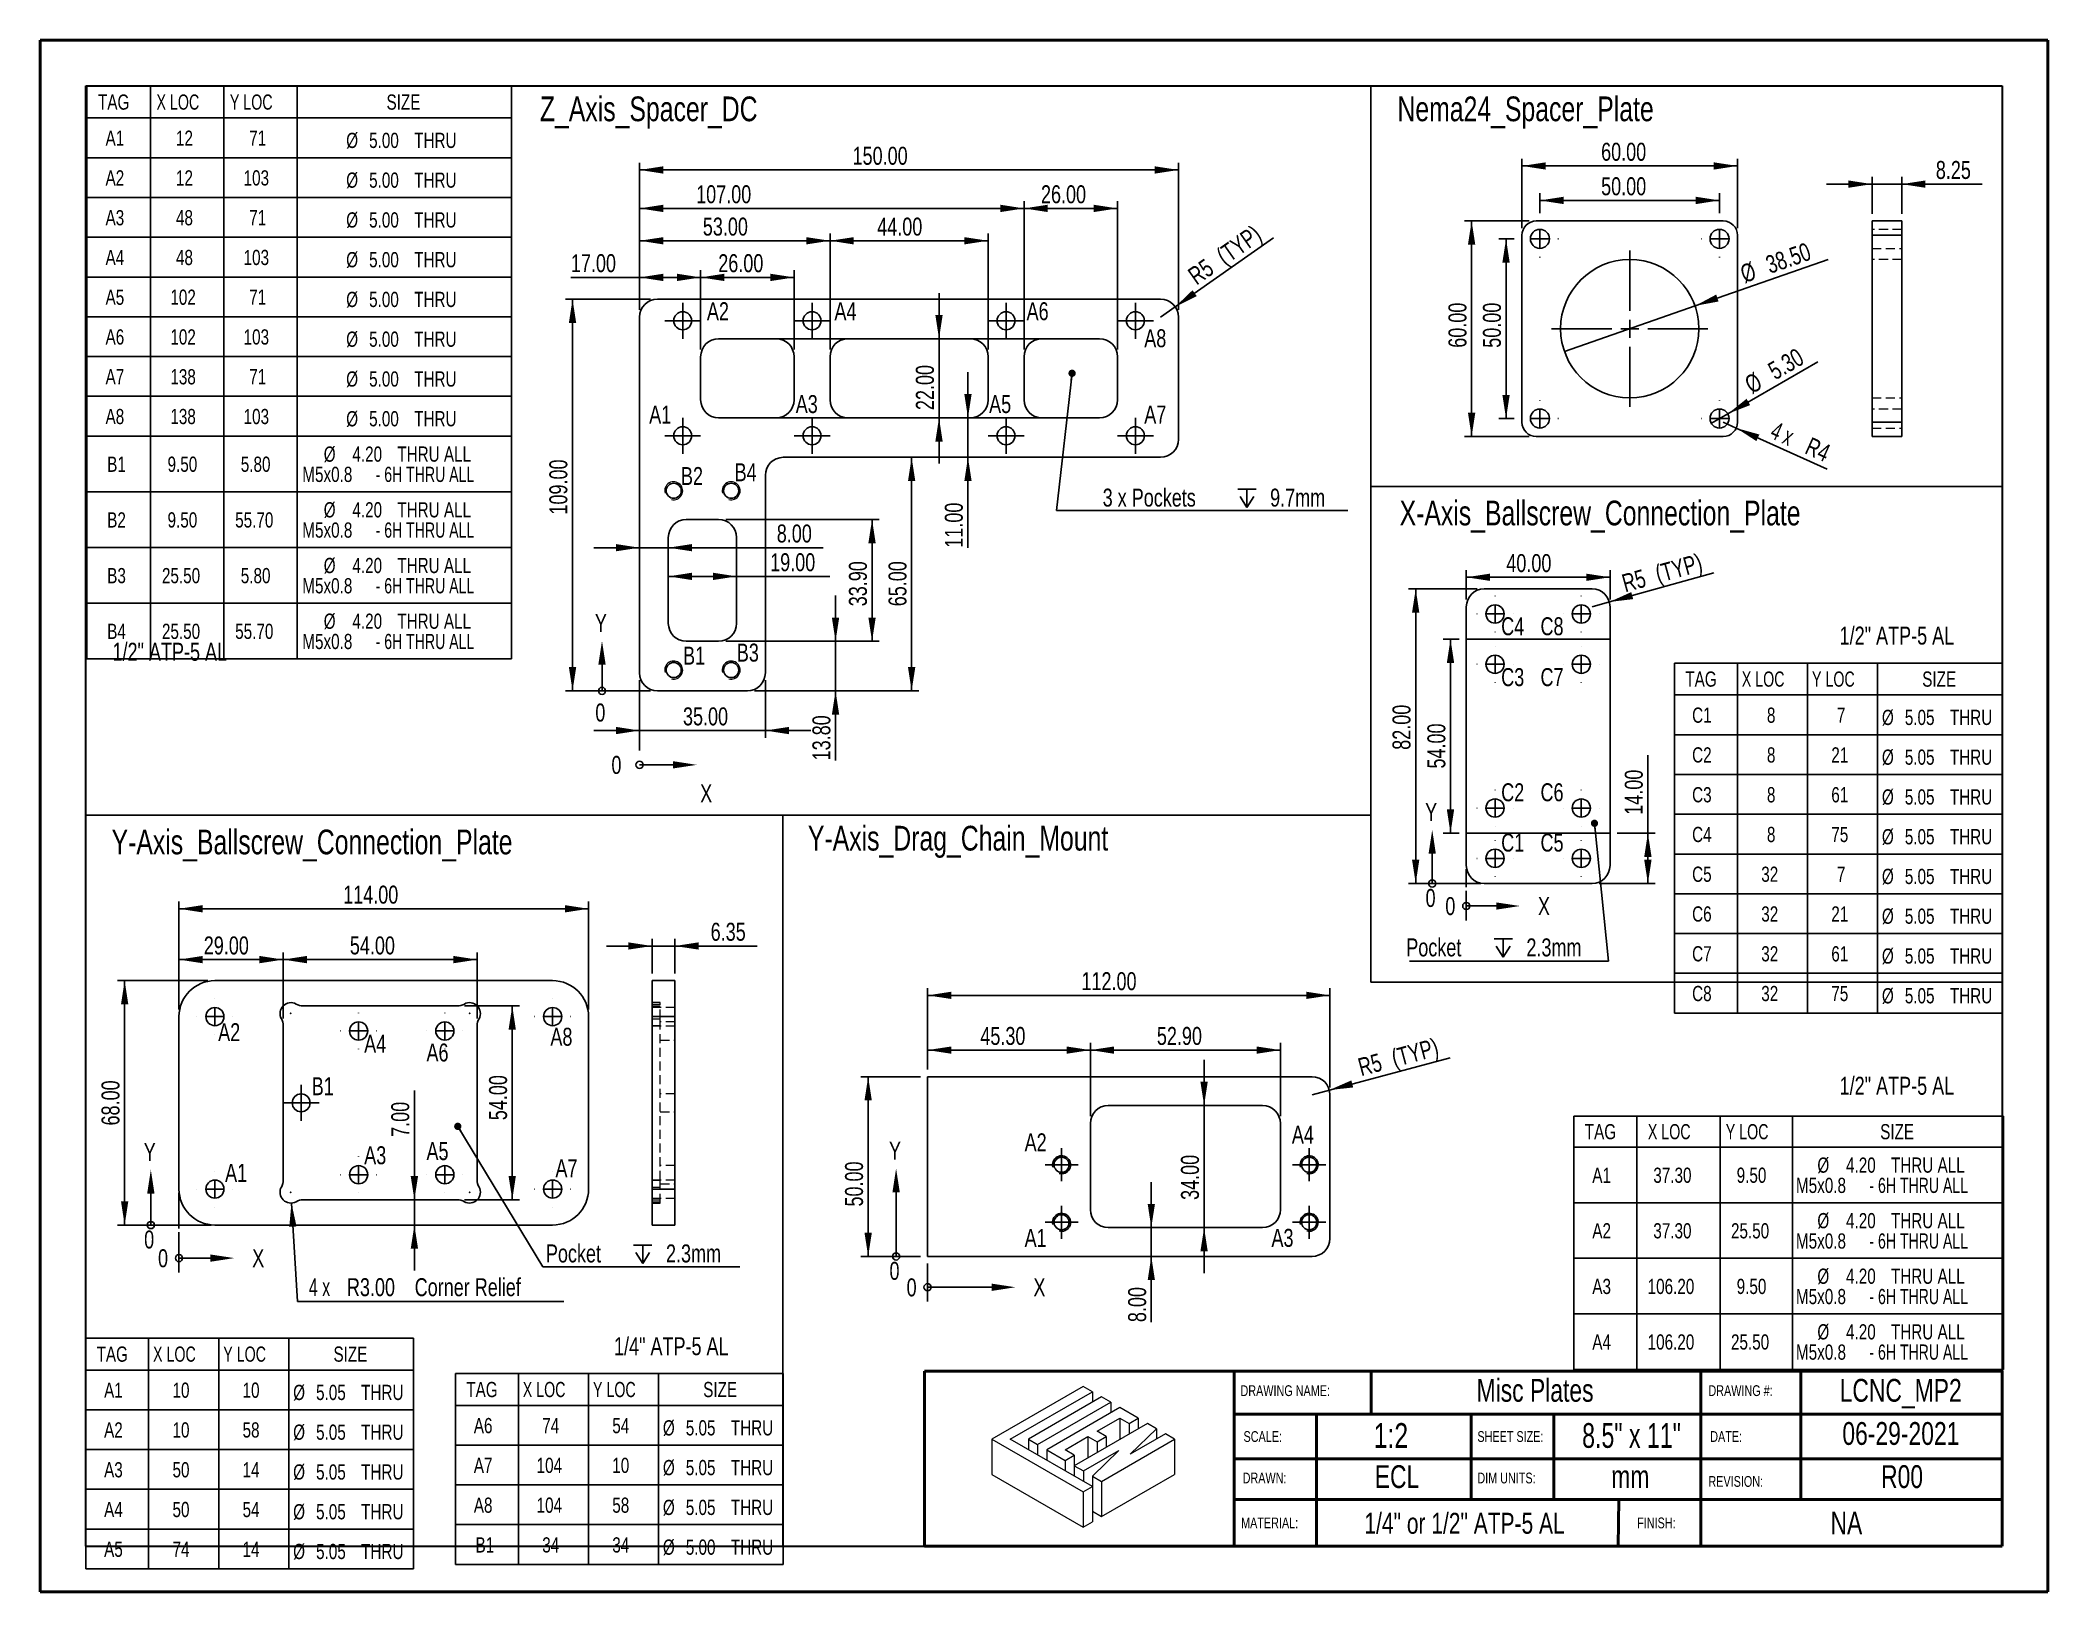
# Model space of a CAD drawing. Header units: millimetres. Extents: x 0 to 279, y 0 to 216.
import ezdxf

# ---------------------------------------------------------------- set-up
doc = ezdxf.new("R2010")
doc.units = ezdxf.units.MM
doc.header["$PDSIZE"] = -1
doc.linetypes.add('HIDDEN', pattern=[1.905, 1.27, -0.635])
for name, color, linetype in [('DIM', 1, 'Continuous'), ('PAGE_BORDER', 7, 'Continuous'), ('TITLE_BLOCK_BORDER', 7, 'Continuous'), ('TITLE_BLOCK_TEXT', 8, 'Continuous')]:
    doc.layers.add(name, color=color, linetype=linetype)
doc.styles.add('SLDTEXTSTYLE0', font='TXT', dxfattribs={"width": 0.75})
doc.styles.add('SLDTEXTSTYLE1', font='TXT', dxfattribs={"width": 0.7})
doc.styles.add('SLDTEXTSTYLE2', font='TXT', dxfattribs={"width": 0.692308})
doc.styles.add('SLDTEXTSTYLE3', font='TXT', dxfattribs={"width": 0.666667})
doc.dimstyles.new('SLDDIMSTYLE0', dxfattribs={"dimtxt": 2.5, "dimasz": 3.302, "dimexe": 0, "dimexo": 0.0625, "dimtad": 1, "dimlfac": 2, "dimrnd": 1e-09, "dimzin": 4, "dimdsep": 46, "dimtxsty": 'SLDTEXTSTYLE0', "dimsah": 1, "dimcen": 0.09, "dimadec": 0, "dimazin": 1, "dimtfac": 1, "dimtofl": 0, "dimtmove": 0, "dimatfit": 3, "dimfxl": 1, "dimfrac": 2, "dimtolj": 1, "dimtzin": 12, "dimarcsym": 0})
doc.dimstyles.new('SLDDIMSTYLE1', dxfattribs={"dimtxt": 2.5, "dimasz": 3.302, "dimexe": 0, "dimexo": 0.0625, "dimtad": 1, "dimlfac": 2, "dimrnd": 1e-09, "dimzin": 4, "dimdsep": 46, "dimtxsty": 'SLDTEXTSTYLE0', "dimsah": 1, "dimcen": 0.09, "dimadec": 0, "dimazin": 1, "dimtfac": 1, "dimtmove": 0, "dimatfit": 0, "dimfxl": 1, "dimfrac": 2, "dimtolj": 1, "dimtzin": 12, "dimarcsym": 0})
doc.dimstyles.new('SLDDIMSTYLE2', dxfattribs={"dimtxt": 2.5, "dimasz": 3.302, "dimexe": 0, "dimexo": 0.0625, "dimtad": 1, "dimdec": 0, "dimlfac": 2, "dimrnd": 1e-09, "dimzin": 12, "dimdsep": 46, "dimtxsty": 'SLDTEXTSTYLE0', "dimsah": 1, "dimcen": 0, "dimadec": 0, "dimazin": 3, "dimtfac": 1, "dimtdec": 0, "dimtofl": 0, "dimtmove": 0, "dimatfit": 3, "dimfxl": 1, "dimfrac": 2, "dimtolj": 1, "dimtzin": 12, "dimarcsym": 0})
doc.dimstyles.new('SLDDIMSTYLE3', dxfattribs={"dimtxt": 2.5, "dimasz": 3.302, "dimexe": 0, "dimexo": 0.0625, "dimtad": 1, "dimlfac": 2, "dimrnd": 1e-09, "dimzin": 4, "dimdsep": 46, "dimtxsty": 'SLDTEXTSTYLE0', "dimblk1": 'NONE', "dimsah": 1, "dimcen": 0, "dimadec": 0, "dimazin": 1, "dimtfac": 1, "dimtmove": 0, "dimatfit": 3, "dimldrblk": 'NONE', "dimfxl": 1, "dimfrac": 2, "dimtolj": 1, "dimtzin": 12, "dimarcsym": 0})
doc.dimstyles.new('SLDDIMSTYLE4', dxfattribs={"dimtxt": 2.5, "dimasz": 3.302, "dimexe": 0, "dimexo": 0.0625, "dimtad": 1, "dimlfac": 2, "dimrnd": 1e-09, "dimzin": 4, "dimdsep": 46, "dimtxsty": 'SLDTEXTSTYLE0', "dimblk1": 'NONE', "dimsah": 1, "dimcen": 0, "dimadec": 0, "dimazin": 1, "dimtfac": 1, "dimtmove": 0, "dimatfit": 3, "dimldrblk": 'NONE', "dimfxl": 1, "dimfrac": 2, "dimtolj": 1, "dimtzin": 12, "dimarcsym": 0})
doc.dimstyles.new('SLDDIMSTYLE5', dxfattribs={"dimtxt": 2.5, "dimasz": 3.302, "dimexe": 0, "dimexo": 0.0625, "dimtad": 1, "dimlfac": 2, "dimrnd": 1e-09, "dimzin": 12, "dimdsep": 46, "dimtxsty": 'SLDTEXTSTYLE0', "dimsah": 1, "dimcen": 0.09, "dimadec": 0, "dimazin": 3, "dimtfac": 1, "dimtmove": 0, "dimatfit": 0, "dimfxl": 1, "dimfrac": 2, "dimtolj": 1, "dimtzin": 12, "dimarcsym": 0})
doc.dimstyles.new('SLDDIMSTYLE6', dxfattribs={"dimtxt": 0.18, "dimasz": 1.016, "dimexe": 0, "dimexo": 0.0625, "dimgap": 0, "dimtad": 0, "dimtih": 1, "dimtoh": 1, "dimdec": 0, "dimrnd": 1e-09, "dimzin": 0, "dimdsep": 46, "dimtxsty": 'Standard', "dimblk1": 'DOT', "dimblk2": 'DOT', "dimsah": 1, "dimcen": 0.09, "dimadec": 0, "dimazin": 0, "dimtfac": 1.016, "dimtdec": 0, "dimtofl": 0, "dimtmove": 0, "dimatfit": 3, "dimldrblk": 'DOT', "dimfxl": 1, "dimfrac": 2, "dimtolj": 1, "dimtzin": 0, "dimarcsym": 0})
doc.dimstyles.new('SLDDIMSTYLE7', dxfattribs={"dimtxt": 2.5, "dimasz": 3.302, "dimexe": 0, "dimexo": 0.0625, "dimtad": 0, "dimtih": 1, "dimtoh": 1, "dimlfac": 2, "dimrnd": 1e-09, "dimzin": 4, "dimdsep": 46, "dimtxsty": 'SLDTEXTSTYLE0', "dimsah": 1, "dimcen": 0, "dimadec": 0, "dimazin": 1, "dimtfac": 1, "dimtofl": 0, "dimtmove": 0, "dimatfit": 3, "dimfxl": 1, "dimfrac": 2, "dimtolj": 1, "dimtzin": 12, "dimarcsym": 0})

msp = doc.modelspace()

# ---------------------------------------------------------------- texts
at = {"layer": 'DIM', "attachment_point": 1, "style": 'SLDTEXTSTYLE0'}
for s, insert, char_height in [('Z_Axis_Spacer_DC', (69.5443, 208.0617), 3.439583), ('Nema24_Spacer_Plate', (188.888, 208.0617), 3.439583), ('A2', (92.79, 179.4366), 2.5), ('A4', (110.5335, 179.4366), 2.5), ('A6', (137.2771, 179.4366), 2.5), ('A8', (153.6531, 175.6757), 2.5), ('A1', (84.7553, 165.0607), 2.5), ('A3', (105.1486, 166.5138), 2.5), ('A5', (132.0631, 166.5138), 2.5), ('A7', (153.6531, 165.0607), 2.5), ('B2', (89.1772, 156.5), 2.5), ('B4', (96.6469, 157.0303), 2.5), ('X-Axis_Ballscrew_Connection_Plate', (189.1858, 151.8279), 3.439583), ('C4', (203.3247, 135.6004), 2.5), ('C8', (208.7962, 135.6004), 2.5), ('1/2" ATP-5 AL', (250.4243, 134.3055), 2.5), ('1/2" ATP-5 AL', (10.0703, 132.0524), 2.5), ('B1', (89.474, 131.5116), 2.5), ('B3', (96.9516, 131.9341), 2.5), ('C3', (203.3247, 128.5208), 2.5), ('C7', (208.7962, 128.5208), 2.5), ('C2', (203.3247, 112.5016), 2.5), ('C6', (208.7962, 112.5016), 2.5), ('Y-Axis_Ballscrew_Connection_Plate', (9.9379, 106.0574), 3.439583), ('Y-Axis_Drag_Chain_Mount', (106.8417, 106.584), 3.439583), ('C1', (203.3247, 105.5016), 2.5), ('C5', (208.7962, 105.5016), 2.5), ('A2', (24.7749, 79.1245), 2.5), ('A8', (71.0059, 78.4837), 2.5), ('A4', (45.0953, 77.509), 2.5), ('A6', (53.763, 76.2914), 2.5), ('B1', (37.7914, 71.6015), 2.5), ('1/2" ATP-5 AL', (250.4243, 71.6664), 2.5), ('A4', (174.1949, 64.8699), 2.5), ('A3', (45.0953, 61.9948), 2.5), ('A5', (53.763, 62.5716), 2.5), ('A2', (137.0024, 63.7925), 2.5), ('A1', (25.7361, 59.5463), 2.5), ('A7', (71.7108, 60.1871), 2.5), ('A1', (137.0024, 50.5033), 2.5), ('A3', (171.3545, 50.5033), 2.5), ('1/4" ATP-5 AL', (79.8635, 35.4288), 2.5)]:
    msp.add_mtext(s, dxfattribs=dict(at, insert=insert, char_height=char_height))
at = {"layer": 'TITLE_BLOCK_TEXT'}
for s, insert, char_height, attachment_point, style in [('DRAWING NAME:', (167.0419, 28.7409), 1.5, 1, 'SLDTEXTSTYLE0'), ('Misc Plates', (208.0389, 29.6251), 3.175, 2, 'SLDTEXTSTYLE0'), ('DRAWING #:', (232.1641, 28.7457), 1.5, 1, 'SLDTEXTSTYLE0'), ('LCNC_MP2', (258.9177, 29.6251), 3.175, 2, 'SLDTEXTSTYLE0'), ('SCALE:', (167.4667, 22.3605), 1.5, 1, 'SLDTEXTSTYLE0'), ('1:2', (187.9792, 23.4757), 3.43958, 2, 'SLDTEXTSTYLE0'), ('SHEET SIZE:', (200.0126, 22.3605), 1.5, 1, 'SLDTEXTSTYLE0'), ('8.5" x 11"', (221.4629, 23.4757), 3.43958, 2, 'SLDTEXTSTYLE1'), ('DATE:', (232.4175, 22.3605), 1.5, 1, 'SLDTEXTSTYLE0'), ('06-29-2021', (258.9485, 23.6225), 3.175, 2, 'SLDTEXTSTYLE0'), ('ECL', (188.8254, 17.62), 3.175, 2, 'SLDTEXTSTYLE0'), ('mm', (221.2938, 17.62), 3.175, 2, 'SLDTEXTSTYLE0'), ('R00', (259.112, 17.62), 3.175, 2, 'SLDTEXTSTYLE0'), ('DRAWN:', (167.3439, 16.5911), 1.5, 1, 'SLDTEXTSTYLE0'), ('DIM UNITS:', (200.0083, 16.5911), 1.5, 1, 'SLDTEXTSTYLE0'), ('REVISION:', (232.1641, 16.1111), 1.5, 1, 'SLDTEXTSTYLE0'), ('MATERIAL:', (167.1307, 10.3416), 1.5, 1, 'SLDTEXTSTYLE0'), ('1/4" or 1/2" ATP-5 AL', (198.2246, 10.9955), 2.910417, 2, 'SLDTEXTSTYLE0'), ('FINISH:', (222.2447, 10.3416), 1.5, 1, 'SLDTEXTSTYLE0'), ('NA', (251.3618, 11.1644), 3.175, 2, 'SLDTEXTSTYLE0')]:
    msp.add_mtext(s, dxfattribs=dict(at, insert=insert, char_height=char_height, attachment_point=attachment_point, style=style))

# ---------------------------------------------------------------- blocks, each defined once
blk = doc.blocks.new('Lien3D Logo')
at = {"color": 7, "linetype": 'Continuous', "lineweight": 18}
for p, q in [((10.61, 16.33), (0, 10.21)), ((11.67, 15.71), (10.61, 16.33)), ((2.13, 10.21), (11.67, 15.71)), ((12.73, 15.1), (4.26, 10.21)), ((5.32, 9.59), (13.8, 14.49)), ((11.67, 15.71), (11.67, 14.49)), ((13.8, 14.49), (12.73, 15.1)), ((13.8, 14.49), (13.8, 13.26)), ((14.86, 13.87), (6.38, 8.98)), ((18.05, 12.03), (9.57, 7.13)), ((12.22, 11.12), (14.86, 12.64)), ((16.99, 12.64), (14.86, 13.87)), ((14.86, 12.64), (15.93, 12.03)), ((14.86, 12.64), (14.86, 10.19)), ((15.93, 12.03), (16.99, 12.64)), ((15.93, 12.03), (15.93, 10.8)), ((16.99, 12.64), (16.99, 11.42)), ((19.12, 11.42), (18.05, 12.03)), ((0, 10.21), (0, 6.12)), ((0, 10.21), (10.61, 4.08)), ((11.67, 4.7), (2.13, 10.21)), ((4.26, 10.21), (4.26, 8.98)), ((4.26, 10.21), (5.32, 9.59)), ((5.32, 9.59), (5.32, 8.36)), ((8.51, 8.98), (11.15, 10.5)), ((11.15, 10.5), (12.22, 9.89)), ((11.15, 10.5), (11.15, 8.05)), ((13.28, 10.5), (12.22, 11.12)), ((12.22, 9.89), (13.28, 10.5)), ((12.22, 9.89), (12.22, 8.66)), ((12.73, 5.31), (21.21, 10.21)), ((13.28, 10.5), (13.28, 9.28)), ((16.04, 8.45), (19.12, 11.42)), ((20.15, 10.82), (16.04, 8.45)), ((19.12, 11.42), (19.12, 10.22)), ((21.21, 10.21), (20.15, 10.82)), ((21.21, 10.21), (21.21, 6.12)), ((6.38, 8.98), (8.51, 7.75)), ((6.38, 8.98), (6.38, 7.75)), ((9.57, 8.36), (8.51, 8.98)), ((8.51, 7.75), (9.57, 8.36)), ((8.51, 7.75), (8.51, 6.52)), ((9.57, 8.36), (9.57, 7.13)), ((9.57, 7.13), (10.64, 6.52)), ((9.57, 7.13), (9.57, 5.91)), ((10.64, 6.52), (14.75, 8.89)), ((14.75, 8.89), (11.67, 5.93)), ((0, 6.12), (10.61, 0)), ((10.61, 4.08), (11.67, 4.7)), ((10.64, 6.52), (10.64, 5.29)), ((11.67, 5.93), (12.73, 5.31)), ((11.67, 5.93), (11.67, 4.7)), ((11.67, 4.7), (11.67, 0.61)), ((12.73, 1.23), (21.21, 6.12)), ((12.73, 5.31), (12.73, 1.23)), ((10.61, 4.08), (10.61, 0)), ((10.61, 0), (11.67, 0.61)), ((11.67, 1.84), (12.73, 1.23))]:
    blk.add_line(p, q, dxfattribs=at)
blk = doc.blocks.new('SW_TABLEANNOTATION_4')
at = {"layer": 'PAGE_BORDER', "color": 0}
for p, q in [((0, 0), (0, -79.67)), ((59.09, 0), (0, 0)), ((8.89, 0), (8.89, -4.42)), ((19.08, 0), (19.08, -4.42)), ((29.27, 0), (29.27, -4.42)), ((59.09, -79.67), (59.09, 0)), ((0, -4.42), (59.09, -4.42)), ((8.89, -4.42), (8.89, -79.67)), ((19.08, -4.42), (19.08, -79.67)), ((29.27, -4.42), (29.27, -79.67)), ((0, -9.95), (59.09, -9.95)), ((0, -15.48), (59.09, -15.48)), ((0, -21.01), (59.09, -21.01)), ((0, -26.55), (59.09, -26.55)), ((0, -32.08), (59.09, -32.08)), ((0, -37.61), (59.09, -37.61)), ((0, -43.14), (59.09, -43.14)), ((0, -48.68), (59.09, -48.68)), ((0, -56.43), (59.09, -56.43)), ((0, -64.18), (59.09, -64.18)), ((0, -71.92), (59.09, -71.92)), ((0, -79.67), (59.09, -79.67))]:
    blk.add_line(p, q, dxfattribs=at)
at = {"layer": 'PAGE_BORDER', "color": 0, "attachment_point": 1}
for s, insert, char_height, style in [('TAG', (1.57, -1.15), 2.117, 'SLDTEXTSTYLE0'), ('X LOC', (9.71, -1.15), 2.117, 'SLDTEXTSTYLE1'), ('Y LOC', (19.92, -1.15), 2.117, 'SLDTEXTSTYLE1'), ('SIZE', (41.72, -1.15), 2.117, 'SLDTEXTSTYLE0'), ('A1', (2.62, -6.17), 2.117, 'SLDTEXTSTYLE0'), ('12', (12.42, -6.17), 2.117, 'SLDTEXTSTYLE0'), ('71', (22.61, -6.17), 2.117, 'SLDTEXTSTYLE0'), ('%%c', (36.11, -6.48), 2.117, 'SLDTEXTSTYLE0'), ('5.00', (39.3, -6.48), 2.117, 'SLDTEXTSTYLE0'), ('THRU', (45.57, -6.48), 2.117, 'SLDTEXTSTYLE0'), ('A2', (2.62, -11.7), 2.117, 'SLDTEXTSTYLE0'), ('12', (12.42, -11.7), 2.117, 'SLDTEXTSTYLE0'), ('103', (21.83, -11.7), 2.117, 'SLDTEXTSTYLE0'), ('%%c', (36.11, -12.01), 2.117, 'SLDTEXTSTYLE0'), ('5.00', (39.3, -12.01), 2.117, 'SLDTEXTSTYLE0'), ('THRU', (45.57, -12.01), 2.117, 'SLDTEXTSTYLE0'), ('A3', (2.62, -17.24), 2.117, 'SLDTEXTSTYLE0'), ('48', (12.42, -17.24), 2.117, 'SLDTEXTSTYLE0'), ('71', (22.61, -17.24), 2.117, 'SLDTEXTSTYLE0'), ('%%c', (36.11, -17.55), 2.117, 'SLDTEXTSTYLE0'), ('5.00', (39.3, -17.55), 2.117, 'SLDTEXTSTYLE0'), ('THRU', (45.57, -17.55), 2.117, 'SLDTEXTSTYLE0'), ('A4', (2.62, -22.77), 2.117, 'SLDTEXTSTYLE0'), ('48', (12.42, -22.77), 2.117, 'SLDTEXTSTYLE0'), ('103', (21.83, -22.77), 2.117, 'SLDTEXTSTYLE0'), ('%%c', (36.11, -23.08), 2.117, 'SLDTEXTSTYLE0'), ('5.00', (39.3, -23.08), 2.117, 'SLDTEXTSTYLE0'), ('THRU', (45.57, -23.08), 2.117, 'SLDTEXTSTYLE0'), ('A5', (2.62, -28.3), 2.117, 'SLDTEXTSTYLE0'), ('102', (11.64, -28.3), 2.117, 'SLDTEXTSTYLE0'), ('71', (22.61, -28.3), 2.117, 'SLDTEXTSTYLE0'), ('%%c', (36.11, -28.61), 2.117, 'SLDTEXTSTYLE0'), ('5.00', (39.3, -28.61), 2.117, 'SLDTEXTSTYLE0'), ('THRU', (45.57, -28.61), 2.117, 'SLDTEXTSTYLE0'), ('A6', (2.62, -33.83), 2.117, 'SLDTEXTSTYLE0'), ('102', (11.64, -33.83), 2.117, 'SLDTEXTSTYLE0'), ('103', (21.83, -33.83), 2.117, 'SLDTEXTSTYLE0'), ('%%c', (36.11, -34.14), 2.117, 'SLDTEXTSTYLE0'), ('5.00', (39.3, -34.14), 2.117, 'SLDTEXTSTYLE0'), ('THRU', (45.57, -34.14), 2.117, 'SLDTEXTSTYLE0'), ('A7', (2.62, -39.37), 2.117, 'SLDTEXTSTYLE0'), ('138', (11.64, -39.37), 2.117, 'SLDTEXTSTYLE0'), ('71', (22.61, -39.37), 2.117, 'SLDTEXTSTYLE0'), ('%%c', (36.11, -39.68), 2.117, 'SLDTEXTSTYLE0'), ('5.00', (39.3, -39.68), 2.117, 'SLDTEXTSTYLE0'), ('THRU', (45.57, -39.68), 2.117, 'SLDTEXTSTYLE0'), ('A8', (2.62, -44.9), 2.117, 'SLDTEXTSTYLE0'), ('138', (11.64, -44.9), 2.117, 'SLDTEXTSTYLE0'), ('103', (21.83, -44.9), 2.117, 'SLDTEXTSTYLE0'), ('%%c', (36.11, -45.21), 2.117, 'SLDTEXTSTYLE0'), ('5.00', (39.3, -45.21), 2.117, 'SLDTEXTSTYLE0'), ('THRU', (45.57, -45.21), 2.117, 'SLDTEXTSTYLE0'), ('%%c', (32.98, -50.13), 2.117, 'SLDTEXTSTYLE0'), ('4.20', (36.97, -50.13), 2.117, 'SLDTEXTSTYLE0'), ('THRU ALL', (43.22, -50.13), 2.117, 'SLDTEXTSTYLE0'), ('B1', (2.85, -51.54), 2.117, 'SLDTEXTSTYLE0'), ('9.50', (11.25, -51.54), 2.117, 'SLDTEXTSTYLE0'), ('5.80', (21.44, -51.54), 2.117, 'SLDTEXTSTYLE0'), ('M5x0.8', (30, -52.95), 2.117, 'SLDTEXTSTYLE0'), ('- 6H THRU ALL', (40.21, -52.95), 2.1167, 'SLDTEXTSTYLE2'), ('%%c', (32.98, -57.88), 2.117, 'SLDTEXTSTYLE0'), ('4.20', (36.97, -57.88), 2.117, 'SLDTEXTSTYLE0'), ('THRU ALL', (43.22, -57.88), 2.117, 'SLDTEXTSTYLE0'), ('B2', (2.85, -59.29), 2.117, 'SLDTEXTSTYLE0'), ('9.50', (11.25, -59.29), 2.117, 'SLDTEXTSTYLE0'), ('55.70', (20.66, -59.29), 2.117, 'SLDTEXTSTYLE0'), ('M5x0.8', (30, -60.7), 2.117, 'SLDTEXTSTYLE0'), ('- 6H THRU ALL', (40.21, -60.7), 2.1167, 'SLDTEXTSTYLE2'), ('B3', (2.85, -67.04), 2.117, 'SLDTEXTSTYLE0'), ('25.50', (10.47, -67.04), 2.117, 'SLDTEXTSTYLE0'), ('5.80', (21.44, -67.04), 2.117, 'SLDTEXTSTYLE0'), ('%%c', (32.98, -65.63), 2.117, 'SLDTEXTSTYLE0'), ('4.20', (36.97, -65.63), 2.117, 'SLDTEXTSTYLE0'), ('THRU ALL', (43.22, -65.63), 2.117, 'SLDTEXTSTYLE0'), ('M5x0.8', (30, -68.45), 2.117, 'SLDTEXTSTYLE0'), ('- 6H THRU ALL', (40.21, -68.45), 2.1167, 'SLDTEXTSTYLE2'), ('B4', (2.85, -74.79), 2.117, 'SLDTEXTSTYLE0'), ('25.50', (10.47, -74.79), 2.117, 'SLDTEXTSTYLE0'), ('55.70', (20.66, -74.79), 2.117, 'SLDTEXTSTYLE0'), ('%%c', (32.98, -73.38), 2.117, 'SLDTEXTSTYLE0'), ('4.20', (36.97, -73.38), 2.117, 'SLDTEXTSTYLE0'), ('THRU ALL', (43.22, -73.38), 2.117, 'SLDTEXTSTYLE0'), ('M5x0.8', (30, -76.2), 2.117, 'SLDTEXTSTYLE0'), ('- 6H THRU ALL', (40.21, -76.2), 2.1167, 'SLDTEXTSTYLE2')]:
    blk.add_mtext(s, dxfattribs=dict(at, insert=insert, char_height=char_height, style=style))
blk = doc.blocks.new('SW_TABLEANNOTATION_5')
at = {"layer": 'PAGE_BORDER', "color": 0}
for p, q in [((0, 0), (0, -48.68)), ((45.6, 0), (0, 0)), ((8.75, 0), (8.75, -4.42)), ((18.52, 0), (18.52, -4.42)), ((28.25, 0), (28.25, -4.42)), ((45.6, -48.68), (45.6, 0)), ((0, -4.42), (45.6, -4.42)), ((8.75, -4.42), (8.75, -48.68)), ((18.52, -4.42), (18.52, -48.68)), ((28.25, -4.42), (28.25, -48.68)), ((0, -9.95), (45.6, -9.95)), ((0, -15.48), (45.6, -15.48)), ((0, -21.01), (45.6, -21.01)), ((0, -26.55), (45.6, -26.55)), ((0, -32.08), (45.6, -32.08)), ((0, -37.61), (45.6, -37.61)), ((0, -43.14), (45.6, -43.14)), ((0, -48.68), (45.6, -48.68))]:
    blk.add_line(p, q, dxfattribs=at)
at = {"layer": 'PAGE_BORDER', "color": 0, "attachment_point": 1}
for s, insert, char_height, style in [('TAG', (1.5, -1.15), 2.117, 'SLDTEXTSTYLE0'), ('X LOC', (9.36, -1.15), 2.117, 'SLDTEXTSTYLE1'), ('Y LOC', (19.13, -1.15), 2.117, 'SLDTEXTSTYLE1'), ('SIZE', (34.47, -1.15), 2.117, 'SLDTEXTSTYLE0'), ('C1', (2.45, -6.17), 2.117, 'SLDTEXTSTYLE0'), ('8', (12.86, -6.17), 2.12, 'SLDTEXTSTYLE0'), ('7', (22.6, -6.17), 2.12, 'SLDTEXTSTYLE0'), ('%%c', (28.86, -6.48), 2.117, 'SLDTEXTSTYLE0'), ('5.05', (32.05, -6.48), 2.117, 'SLDTEXTSTYLE0'), ('THRU', (38.32, -6.48), 2.117, 'SLDTEXTSTYLE0'), ('C2', (2.45, -11.7), 2.117, 'SLDTEXTSTYLE0'), ('8', (12.86, -11.7), 2.12, 'SLDTEXTSTYLE0'), ('21', (21.82, -11.7), 2.117, 'SLDTEXTSTYLE0'), ('%%c', (28.86, -12.01), 2.117, 'SLDTEXTSTYLE0'), ('5.05', (32.05, -12.01), 2.117, 'SLDTEXTSTYLE0'), ('THRU', (38.32, -12.01), 2.117, 'SLDTEXTSTYLE0'), ('C3', (2.45, -17.24), 2.117, 'SLDTEXTSTYLE0'), ('8', (12.86, -17.24), 2.12, 'SLDTEXTSTYLE0'), ('61', (21.82, -17.24), 2.117, 'SLDTEXTSTYLE0'), ('%%c', (28.86, -17.55), 2.117, 'SLDTEXTSTYLE0'), ('5.05', (32.05, -17.55), 2.117, 'SLDTEXTSTYLE0'), ('THRU', (38.32, -17.55), 2.117, 'SLDTEXTSTYLE0'), ('C4', (2.45, -22.77), 2.117, 'SLDTEXTSTYLE0'), ('8', (12.86, -22.77), 2.12, 'SLDTEXTSTYLE0'), ('75', (21.82, -22.77), 2.117, 'SLDTEXTSTYLE0'), ('%%c', (28.86, -23.08), 2.117, 'SLDTEXTSTYLE0'), ('5.05', (32.05, -23.08), 2.117, 'SLDTEXTSTYLE0'), ('THRU', (38.32, -23.08), 2.117, 'SLDTEXTSTYLE0'), ('C5', (2.45, -28.3), 2.117, 'SLDTEXTSTYLE0'), ('32', (12.07, -28.3), 2.117, 'SLDTEXTSTYLE0'), ('7', (22.6, -28.3), 2.12, 'SLDTEXTSTYLE0'), ('%%c', (28.86, -28.61), 2.117, 'SLDTEXTSTYLE0'), ('5.05', (32.05, -28.61), 2.117, 'SLDTEXTSTYLE0'), ('THRU', (38.32, -28.61), 2.117, 'SLDTEXTSTYLE0'), ('C6', (2.45, -33.83), 2.117, 'SLDTEXTSTYLE0'), ('32', (12.07, -33.83), 2.117, 'SLDTEXTSTYLE0'), ('21', (21.82, -33.83), 2.117, 'SLDTEXTSTYLE0'), ('%%c', (28.86, -34.14), 2.117, 'SLDTEXTSTYLE0'), ('5.05', (32.05, -34.14), 2.117, 'SLDTEXTSTYLE0'), ('THRU', (38.32, -34.14), 2.117, 'SLDTEXTSTYLE0'), ('C7', (2.45, -39.37), 2.117, 'SLDTEXTSTYLE0'), ('32', (12.07, -39.37), 2.117, 'SLDTEXTSTYLE0'), ('61', (21.82, -39.37), 2.117, 'SLDTEXTSTYLE0'), ('%%c', (28.86, -39.68), 2.117, 'SLDTEXTSTYLE0'), ('5.05', (32.05, -39.68), 2.117, 'SLDTEXTSTYLE0'), ('THRU', (38.32, -39.68), 2.117, 'SLDTEXTSTYLE0'), ('C8', (2.45, -44.9), 2.117, 'SLDTEXTSTYLE0'), ('32', (12.07, -44.9), 2.117, 'SLDTEXTSTYLE0'), ('75', (21.82, -44.9), 2.117, 'SLDTEXTSTYLE0'), ('%%c', (28.86, -45.21), 2.117, 'SLDTEXTSTYLE0'), ('5.05', (32.05, -45.21), 2.117, 'SLDTEXTSTYLE0'), ('THRU', (38.32, -45.21), 2.117, 'SLDTEXTSTYLE0')]:
    blk.add_mtext(s, dxfattribs=dict(at, insert=insert, char_height=char_height, style=style))
blk = doc.blocks.new('SW_TABLEANNOTATION_6')
at = {"layer": 'PAGE_BORDER', "color": 0}
for p, q in [((0, 0), (0, -32.08)), ((45.6, 0), (0, 0)), ((8.75, 0), (8.75, -4.42)), ((18.52, 0), (18.52, -4.42)), ((28.25, 0), (28.25, -4.42)), ((45.6, -32.08), (45.6, 0)), ((0, -4.42), (45.6, -4.42)), ((8.75, -4.42), (8.75, -32.08)), ((18.52, -4.42), (18.52, -32.08)), ((28.25, -4.42), (28.25, -32.08)), ((0, -9.95), (45.6, -9.95)), ((0, -15.48), (45.6, -15.48)), ((0, -21.01), (45.6, -21.01)), ((0, -26.55), (45.6, -26.55)), ((0, -32.08), (45.6, -32.08))]:
    blk.add_line(p, q, dxfattribs=at)
at = {"layer": 'PAGE_BORDER', "color": 0, "char_height": 2.117, "attachment_point": 1}
for s, insert, style in [('TAG', (1.5, -1.15), 'SLDTEXTSTYLE0'), ('X LOC', (9.36, -1.15), 'SLDTEXTSTYLE1'), ('Y LOC', (19.13, -1.15), 'SLDTEXTSTYLE1'), ('SIZE', (34.47, -1.15), 'SLDTEXTSTYLE0'), ('A1', (2.55, -6.17), 'SLDTEXTSTYLE0'), ('10', (12.07, -6.17), 'SLDTEXTSTYLE0'), ('10', (21.82, -6.17), 'SLDTEXTSTYLE0'), ('%%c', (28.86, -6.48), 'SLDTEXTSTYLE0'), ('5.05', (32.05, -6.48), 'SLDTEXTSTYLE0'), ('THRU', (38.32, -6.48), 'SLDTEXTSTYLE0'), ('A2', (2.55, -11.7), 'SLDTEXTSTYLE0'), ('10', (12.07, -11.7), 'SLDTEXTSTYLE0'), ('58', (21.82, -11.7), 'SLDTEXTSTYLE0'), ('%%c', (28.86, -12.01), 'SLDTEXTSTYLE0'), ('5.05', (32.05, -12.01), 'SLDTEXTSTYLE0'), ('THRU', (38.32, -12.01), 'SLDTEXTSTYLE0'), ('A3', (2.55, -17.24), 'SLDTEXTSTYLE0'), ('50', (12.07, -17.24), 'SLDTEXTSTYLE0'), ('14', (21.82, -17.24), 'SLDTEXTSTYLE0'), ('%%c', (28.86, -17.55), 'SLDTEXTSTYLE0'), ('5.05', (32.05, -17.55), 'SLDTEXTSTYLE0'), ('THRU', (38.32, -17.55), 'SLDTEXTSTYLE0'), ('A4', (2.55, -22.77), 'SLDTEXTSTYLE0'), ('50', (12.07, -22.77), 'SLDTEXTSTYLE0'), ('54', (21.82, -22.77), 'SLDTEXTSTYLE0'), ('%%c', (28.86, -23.08), 'SLDTEXTSTYLE0'), ('5.05', (32.05, -23.08), 'SLDTEXTSTYLE0'), ('THRU', (38.32, -23.08), 'SLDTEXTSTYLE0'), ('A5', (2.55, -28.3), 'SLDTEXTSTYLE0'), ('74', (12.07, -28.3), 'SLDTEXTSTYLE0'), ('14', (21.82, -28.3), 'SLDTEXTSTYLE0'), ('%%c', (28.86, -28.61), 'SLDTEXTSTYLE0'), ('5.05', (32.05, -28.61), 'SLDTEXTSTYLE0'), ('THRU', (38.32, -28.61), 'SLDTEXTSTYLE0')]:
    blk.add_mtext(s, dxfattribs=dict(at, insert=insert, style=style))
blk = doc.blocks.new('SW_TABLEANNOTATION_7')
at = {"layer": 'PAGE_BORDER', "color": 0}
for p, q in [((0, 0), (0, -26.55)), ((45.6, 0), (0, 0)), ((8.75, 0), (8.75, -4.42)), ((18.52, 0), (18.52, -4.42)), ((28.25, 0), (28.25, -4.42)), ((45.6, -26.55), (45.6, 0)), ((0, -4.42), (45.6, -4.42)), ((8.75, -4.42), (8.75, -26.55)), ((18.52, -4.42), (18.52, -26.55)), ((28.25, -4.42), (28.25, -26.55)), ((0, -9.95), (45.6, -9.95)), ((0, -15.48), (45.6, -15.48)), ((0, -21.01), (45.6, -21.01)), ((0, -26.55), (45.6, -26.55))]:
    blk.add_line(p, q, dxfattribs=at)
at = {"layer": 'PAGE_BORDER', "color": 0, "char_height": 2.117, "attachment_point": 1}
for s, insert, style in [('TAG', (1.5, -1.15), 'SLDTEXTSTYLE0'), ('X LOC', (9.36, -1.15), 'SLDTEXTSTYLE1'), ('Y LOC', (19.13, -1.15), 'SLDTEXTSTYLE1'), ('SIZE', (34.47, -1.15), 'SLDTEXTSTYLE0'), ('A6', (2.55, -6.17), 'SLDTEXTSTYLE0'), ('74', (12.07, -6.17), 'SLDTEXTSTYLE0'), ('54', (21.82, -6.17), 'SLDTEXTSTYLE0'), ('%%c', (28.86, -6.48), 'SLDTEXTSTYLE0'), ('5.05', (32.05, -6.48), 'SLDTEXTSTYLE0'), ('THRU', (38.32, -6.48), 'SLDTEXTSTYLE0'), ('A7', (2.55, -11.7), 'SLDTEXTSTYLE0'), ('104', (11.29, -11.7), 'SLDTEXTSTYLE0'), ('10', (21.82, -11.7), 'SLDTEXTSTYLE0'), ('%%c', (28.86, -12.01), 'SLDTEXTSTYLE0'), ('5.05', (32.05, -12.01), 'SLDTEXTSTYLE0'), ('THRU', (38.32, -12.01), 'SLDTEXTSTYLE0'), ('A8', (2.55, -17.24), 'SLDTEXTSTYLE0'), ('104', (11.29, -17.24), 'SLDTEXTSTYLE0'), ('58', (21.82, -17.24), 'SLDTEXTSTYLE0'), ('%%c', (28.86, -17.55), 'SLDTEXTSTYLE0'), ('5.05', (32.05, -17.55), 'SLDTEXTSTYLE0'), ('THRU', (38.32, -17.55), 'SLDTEXTSTYLE0'), ('B1', (2.79, -22.77), 'SLDTEXTSTYLE0'), ('34', (12.07, -22.77), 'SLDTEXTSTYLE0'), ('34', (21.82, -22.77), 'SLDTEXTSTYLE0'), ('%%c', (28.86, -23.08), 'SLDTEXTSTYLE0'), ('5.00', (32.05, -23.08), 'SLDTEXTSTYLE0'), ('THRU', (38.32, -23.08), 'SLDTEXTSTYLE0')]:
    blk.add_mtext(s, dxfattribs=dict(at, insert=insert, style=style))
blk = doc.blocks.new('SW_TABLEANNOTATION_8')
at = {"layer": 'PAGE_BORDER', "color": 0}
for p, q in [((0, 0), (0, -35.23)), ((59.75, 0), (0, 0)), ((8.75, 0), (8.75, -4.3)), ((20.35, 0), (20.35, -4.3)), ((30.39, 0), (30.39, -4.3)), ((59.75, -35.23), (59.75, 0)), ((0, -4.3), (59.75, -4.3)), ((8.75, -4.3), (8.75, -35.23)), ((20.35, -4.3), (20.35, -35.23)), ((30.39, -4.3), (30.39, -35.23)), ((0, -12.03), (59.75, -12.03)), ((0, -19.76), (59.75, -19.76)), ((0, -27.49), (59.75, -27.49)), ((0, -35.23), (59.75, -35.23))]:
    blk.add_line(p, q, dxfattribs=at)
at = {"layer": 'PAGE_BORDER', "color": 0, "attachment_point": 1}
for s, insert, char_height, style in [('TAG', (1.5, -1.09), 2.117, 'SLDTEXTSTYLE0'), ('X LOC', (10.28, -1.09), 2.117, 'SLDTEXTSTYLE1'), ('Y LOC', (21.12, -1.09), 2.117, 'SLDTEXTSTYLE1'), ('SIZE', (42.61, -1.09), 2.117, 'SLDTEXTSTYLE0'), ('A1', (2.55, -7.15), 2.117, 'SLDTEXTSTYLE0'), ('37.30', (11.04, -7.15), 2.117, 'SLDTEXTSTYLE0'), ('9.50', (22.64, -7.15), 2.117, 'SLDTEXTSTYLE0'), ('%%c', (33.87, -5.74), 2.117, 'SLDTEXTSTYLE0'), ('4.20', (37.86, -5.74), 2.117, 'SLDTEXTSTYLE0'), ('THRU ALL', (44.11, -5.74), 2.117, 'SLDTEXTSTYLE0'), ('M5x0.8', (30.89, -8.56), 2.117, 'SLDTEXTSTYLE0'), ('- 6H THRU ALL', (41.11, -8.56), 2.1167, 'SLDTEXTSTYLE2'), ('%%c', (33.87, -13.47), 2.117, 'SLDTEXTSTYLE0'), ('4.20', (37.86, -13.47), 2.117, 'SLDTEXTSTYLE0'), ('THRU ALL', (44.11, -13.47), 2.117, 'SLDTEXTSTYLE0'), ('A2', (2.55, -14.88), 2.117, 'SLDTEXTSTYLE0'), ('37.30', (11.04, -14.88), 2.117, 'SLDTEXTSTYLE0'), ('25.50', (21.85, -14.88), 2.117, 'SLDTEXTSTYLE0'), ('M5x0.8', (30.89, -16.3), 2.117, 'SLDTEXTSTYLE0'), ('- 6H THRU ALL', (41.11, -16.3), 2.1167, 'SLDTEXTSTYLE2'), ('%%c', (33.87, -21.2), 2.117, 'SLDTEXTSTYLE0'), ('4.20', (37.86, -21.2), 2.117, 'SLDTEXTSTYLE0'), ('THRU ALL', (44.11, -21.2), 2.117, 'SLDTEXTSTYLE0'), ('A3', (2.55, -22.62), 2.117, 'SLDTEXTSTYLE0'), ('106.20', (10.25, -22.62), 2.117, 'SLDTEXTSTYLE0'), ('9.50', (22.64, -22.62), 2.117, 'SLDTEXTSTYLE0'), ('M5x0.8', (30.89, -24.03), 2.117, 'SLDTEXTSTYLE0'), ('- 6H THRU ALL', (41.11, -24.03), 2.1167, 'SLDTEXTSTYLE2'), ('A4', (2.55, -30.35), 2.117, 'SLDTEXTSTYLE0'), ('106.20', (10.25, -30.35), 2.117, 'SLDTEXTSTYLE0'), ('25.50', (21.85, -30.35), 2.117, 'SLDTEXTSTYLE0'), ('%%c', (33.87, -28.94), 2.117, 'SLDTEXTSTYLE0'), ('4.20', (37.86, -28.94), 2.117, 'SLDTEXTSTYLE0'), ('THRU ALL', (44.11, -28.94), 2.117, 'SLDTEXTSTYLE0'), ('M5x0.8', (30.89, -31.76), 2.117, 'SLDTEXTSTYLE0'), ('- 6H THRU ALL', (41.11, -31.76), 2.1167, 'SLDTEXTSTYLE2')]:
    blk.add_mtext(s, dxfattribs=dict(at, insert=insert, char_height=char_height, style=style))
blk = doc.blocks.new('_D')
at = {"layer": 'DIM'}
for p, q in [((83.42, 178.36), (83.42, 198.84)), ((158.42, 178.36), (158.42, 198.84)), ((83.42, 197.84), (158.42, 197.84))]:
    blk.add_line(p, q, dxfattribs=at)
for points in [[(83.42, 197.84), (86.72, 197.33), (86.72, 198.35)], [(158.42, 197.84), (155.12, 198.35), (155.12, 197.33)]]:
    blk.add_solid(points, dxfattribs=at)
at = {"layer": 'DIM', "insert": (113.06, 201.06), "char_height": 2.5, "attachment_point": 1, "style": 'SLDTEXTSTYLE0'}
blk.add_mtext('150.00', dxfattribs=at)
blk = doc.blocks.new('_D_1')
at = {"layer": 'DIM'}
for p, q in [((83.42, 182.89), (73.86, 182.89)), ((83.42, 178.36), (83.42, 183.89)), ((91.92, 182.89), (83.42, 182.89)), ((91.92, 172.86), (91.92, 183.89))]:
    blk.add_line(p, q, dxfattribs=at)
for points in [[(83.42, 182.89), (86.72, 182.38), (86.72, 183.4)], [(91.92, 182.89), (88.62, 183.4), (88.62, 182.38)]]:
    blk.add_solid(points, dxfattribs=at)
at = {"layer": 'DIM', "insert": (73.86, 186.12), "char_height": 2.5, "attachment_point": 1, "style": 'SLDTEXTSTYLE0'}
blk.add_mtext('17.00', dxfattribs=at)
blk = doc.blocks.new('_D_2')
at = {"layer": 'DIM'}
for p, q in [((91.92, 172.86), (91.92, 183.89)), ((91.92, 182.89), (104.92, 182.89)), ((104.92, 172.86), (104.92, 183.89))]:
    blk.add_line(p, q, dxfattribs=at)
for points in [[(91.92, 182.89), (95.22, 182.38), (95.22, 183.4)], [(104.92, 182.89), (101.62, 183.4), (101.62, 182.38)]]:
    blk.add_solid(points, dxfattribs=at)
at = {"layer": 'DIM', "insert": (94.37, 186.12), "char_height": 2.5, "attachment_point": 1, "style": 'SLDTEXTSTYLE0'}
blk.add_mtext('26.00', dxfattribs=at)
blk = doc.blocks.new('_D_3')
at = {"layer": 'DIM'}
for p, q in [((83.42, 178.36), (83.42, 188.99)), ((83.42, 187.99), (109.92, 187.99)), ((109.92, 172.86), (109.92, 188.99))]:
    blk.add_line(p, q, dxfattribs=at)
for points in [[(83.42, 187.99), (86.72, 187.48), (86.72, 188.49)], [(109.92, 187.99), (106.62, 188.49), (106.62, 187.48)]]:
    blk.add_solid(points, dxfattribs=at)
at = {"layer": 'DIM', "insert": (92.22, 191.21), "char_height": 2.5, "attachment_point": 1, "style": 'SLDTEXTSTYLE0'}
blk.add_mtext('53.00', dxfattribs=at)
blk = doc.blocks.new('_D_4')
at = {"layer": 'DIM'}
for p, q in [((109.92, 172.86), (109.92, 188.99)), ((109.92, 187.99), (131.92, 187.99)), ((131.92, 172.86), (131.92, 188.99))]:
    blk.add_line(p, q, dxfattribs=at)
for points in [[(109.92, 187.99), (113.22, 187.48), (113.22, 188.49)], [(131.92, 187.99), (128.62, 188.49), (128.62, 187.48)]]:
    blk.add_solid(points, dxfattribs=at)
at = {"layer": 'DIM', "insert": (116.49, 191.21), "char_height": 2.5, "attachment_point": 1, "style": 'SLDTEXTSTYLE0'}
blk.add_mtext('44.00', dxfattribs=at)
blk = doc.blocks.new('_D_5')
at = {"layer": 'DIM'}
for p, q in [((83.42, 178.36), (83.42, 193.49)), ((136.92, 172.86), (136.92, 193.49)), ((83.42, 192.49), (136.92, 192.49))]:
    blk.add_line(p, q, dxfattribs=at)
for points in [[(83.42, 192.49), (86.72, 191.98), (86.72, 193)], [(136.92, 192.49), (133.62, 193), (133.62, 191.98)]]:
    blk.add_solid(points, dxfattribs=at)
at = {"layer": 'DIM', "insert": (91.29, 195.71), "char_height": 2.5, "attachment_point": 1, "style": 'SLDTEXTSTYLE0'}
blk.add_mtext('107.00', dxfattribs=at)
blk = doc.blocks.new('_D_6')
at = {"layer": 'DIM'}
for p, q in [((136.92, 172.86), (136.92, 193.49)), ((149.92, 172.86), (149.92, 193.49)), ((136.92, 192.49), (149.92, 192.49))]:
    blk.add_line(p, q, dxfattribs=at)
for points in [[(136.92, 192.49), (140.22, 191.98), (140.22, 193)], [(149.92, 192.49), (146.62, 193), (146.62, 191.98)]]:
    blk.add_solid(points, dxfattribs=at)
at = {"layer": 'DIM', "insert": (139.28, 195.71), "char_height": 2.5, "attachment_point": 1, "style": 'SLDTEXTSTYLE0'}
blk.add_mtext('26.00', dxfattribs=at)
blk = doc.blocks.new('_D_7')
at = {"layer": 'DIM'}
for p, q in [((129.12, 163.36), (129.12, 169.71)), ((103.42, 163.36), (130.12, 163.36)), ((129.12, 157.86), (129.12, 163.36)), ((129.12, 157.86), (129.12, 145.28))]:
    blk.add_line(p, q, dxfattribs=at)
for points in [[(129.12, 163.36), (129.63, 166.66), (128.61, 166.66)], [(129.12, 157.86), (128.61, 154.55), (129.63, 154.55)]]:
    blk.add_solid(points, dxfattribs=at)
at = {"layer": 'DIM', "insert": (125.9, 145.28), "char_height": 2.5, "attachment_point": 1, "rotation": 90, "style": 'SLDTEXTSTYLE0'}
blk.add_mtext('11.00', dxfattribs=at)
blk = doc.blocks.new('_D_8')
at = {"layer": 'DIM'}
for p, q in [((125.09, 174.36), (125.09, 180.71)), ((125.09, 163.36), (125.09, 174.36)), ((125.09, 163.36), (125.09, 157.01))]:
    blk.add_line(p, q, dxfattribs=at)
for points in [[(125.09, 174.36), (125.6, 177.66), (124.58, 177.66)], [(125.09, 163.36), (124.58, 160.05), (125.6, 160.05)]]:
    blk.add_solid(points, dxfattribs=at)
at = {"layer": 'DIM', "insert": (121.87, 164.43), "char_height": 2.5, "attachment_point": 1, "rotation": 90, "style": 'SLDTEXTSTYLE0'}
blk.add_mtext('22.00', dxfattribs=at)
blk = doc.blocks.new('_D_9')
at = {"layer": 'DIM'}
for q in [(171.65, 188.41), (155.92, 177.36)]:
    blk.add_line((157.96, 178.79), q, dxfattribs=at)
blk.add_solid([(157.96, 178.79), (160.96, 180.28), (160.37, 181.11)], dxfattribs=at)
at = {"layer": 'DIM', "char_height": 2.5, "attachment_point": 1, "rotation": 35.0978, "style": 'SLDTEXTSTYLE0'}
for s, insert in [('(TYP)', (163.43, 186.54)), ('R5', (159.49, 183.78))]:
    blk.add_mtext(s, dxfattribs=dict(at, insert=insert))
blk = doc.blocks.new('_D_10')
at = {"layer": 'DIM'}
for p, q in [((110.69, 132.26), (110.69, 138.61)), ((95.42, 132.26), (111.69, 132.26)), ((110.69, 125.36), (110.69, 132.26)), ((99.42, 125.36), (111.69, 125.36)), ((110.69, 125.36), (110.69, 115.69))]:
    blk.add_line(p, q, dxfattribs=at)
for points in [[(110.69, 132.26), (111.2, 135.56), (110.18, 135.56)], [(110.69, 125.36), (110.18, 122.05), (111.2, 122.05)]]:
    blk.add_solid(points, dxfattribs=at)
at = {"layer": 'DIM', "insert": (107.47, 115.69), "char_height": 2.5, "attachment_point": 1, "rotation": 90, "style": 'SLDTEXTSTYLE0'}
blk.add_mtext('13.80', dxfattribs=at)
blk = doc.blocks.new('_D_11')
at = {"layer": 'DIM'}
for p, q in [((95.42, 149.21), (116.77, 149.21)), ((115.77, 132.26), (115.77, 149.21)), ((95.42, 132.26), (116.77, 132.26))]:
    blk.add_line(p, q, dxfattribs=at)
for points in [[(115.77, 149.21), (115.26, 145.9), (116.28, 145.9)], [(115.77, 132.26), (116.28, 135.56), (115.26, 135.56)]]:
    blk.add_solid(points, dxfattribs=at)
at = {"layer": 'DIM', "insert": (112.55, 137.13), "char_height": 2.5, "attachment_point": 1, "rotation": 90, "style": 'SLDTEXTSTYLE0'}
blk.add_mtext('33.90', dxfattribs=at)
blk = doc.blocks.new('_D_12')
at = {"layer": 'DIM'}
for p, q in [((84.92, 179.86), (73.09, 179.86)), ((74.09, 125.36), (74.09, 179.86)), ((84.92, 125.36), (73.09, 125.36))]:
    blk.add_line(p, q, dxfattribs=at)
for points in [[(74.09, 179.86), (73.58, 176.55), (74.6, 176.55)], [(74.09, 125.36), (74.6, 128.66), (73.58, 128.66)]]:
    blk.add_solid(points, dxfattribs=at)
at = {"layer": 'DIM', "insert": (70.86, 149.89), "char_height": 2.5, "attachment_point": 1, "rotation": 90, "style": 'SLDTEXTSTYLE0'}
blk.add_mtext('109.00', dxfattribs=at)
blk = doc.blocks.new('_D_13')
at = {"layer": 'DIM'}
for p, q in [((121.28, 125.36), (121.28, 157.86)), ((99.42, 125.36), (122.28, 125.36))]:
    blk.add_line(p, q, dxfattribs=at)
for points in [[(121.28, 157.86), (120.77, 154.55), (121.79, 154.55)], [(121.28, 125.36), (121.79, 128.66), (120.77, 128.66)]]:
    blk.add_solid(points, dxfattribs=at)
at = {"layer": 'DIM', "insert": (118.06, 137.13), "char_height": 2.5, "attachment_point": 1, "rotation": 90, "style": 'SLDTEXTSTYLE0'}
blk.add_mtext('65.00', dxfattribs=at)
blk = doc.blocks.new('_D_14')
at = {"layer": 'DIM'}
for p, q in [((83.42, 145.28), (77.07, 145.28)), ((83.42, 145.28), (87.42, 145.28)), ((87.42, 145.28), (108.97, 145.28))]:
    blk.add_line(p, q, dxfattribs=at)
for points in [[(83.42, 145.28), (80.12, 145.79), (80.12, 144.78)], [(87.42, 145.28), (90.72, 144.78), (90.72, 145.79)]]:
    blk.add_solid(points, dxfattribs=at)
at = {"layer": 'DIM', "insert": (102.51, 148.51), "char_height": 2.5, "attachment_point": 1, "style": 'SLDTEXTSTYLE0'}
blk.add_mtext('8.00', dxfattribs=at)
blk = doc.blocks.new('_D_15')
at = {"layer": 'DIM'}
for q in [(87.42, 141.29), (109.9, 141.29)]:
    blk.add_line((96.92, 141.29), q, dxfattribs=at)
for points in [[(87.42, 141.29), (90.72, 140.78), (90.72, 141.8)], [(96.92, 141.29), (93.62, 141.8), (93.62, 140.78)]]:
    blk.add_solid(points, dxfattribs=at)
at = {"layer": 'DIM', "insert": (101.59, 144.51), "char_height": 2.5, "attachment_point": 1, "style": 'SLDTEXTSTYLE0'}
blk.add_mtext('19.00', dxfattribs=at)
blk = doc.blocks.new('_D_16')
at = {"layer": 'DIM'}
for p, q in [((83.42, 126.86), (83.42, 118.84)), ((100.92, 126.86), (100.92, 118.84)), ((83.42, 119.84), (77.07, 119.84)), ((100.92, 119.84), (83.42, 119.84)), ((100.92, 119.84), (107.27, 119.84))]:
    blk.add_line(p, q, dxfattribs=at)
for points in [[(83.42, 119.84), (80.12, 120.35), (80.12, 119.33)], [(100.92, 119.84), (104.22, 119.33), (104.22, 120.35)]]:
    blk.add_solid(points, dxfattribs=at)
at = {"layer": 'DIM', "insert": (89.46, 123.06), "char_height": 2.5, "attachment_point": 1, "style": 'SLDTEXTSTYLE0'}
blk.add_mtext('35.00', dxfattribs=at)
blk = doc.blocks.new('SW_SYMBOL_HOLE_DEPTH')
at = {"layer": 'DIM', "color": 0}
for p, q in [((0, 875), (800, 875)), ((400, 875), (400, 75)), ((100, 555), (400, 75)), ((700, 555), (400, 75))]:
    blk.add_line(p, q, dxfattribs=at)
blk = doc.blocks.new('SW_NOTE_3')
at = {"layer": 'DIM', "color": 0}
for p, q in [((-0.09, 0.17), (34.14, 0.17)), ((34.14, 0.17), (-0.09, 0.17)), ((-0.09, 0.17), (34.14, 0.17)), ((34.14, 0.17), (-0.09, 0.17)), ((-0.09, 0.17), (34.14, 0.17)), ((34.14, 0.17), (-0.09, 0.17))]:
    blk.add_line(p, q, dxfattribs=at)
at = {"layer": 'DIM', "color": 0, "xscale": 0.0031933594, "yscale": 0.0031933594, "zscale": 0.0031933594}
blk.add_blockref('SW_SYMBOL_HOLE_DEPTH', (18.8, 0.35), dxfattribs=at)
at = {"layer": 'DIM', "color": 0, "char_height": 2.5, "attachment_point": 1, "style": 'SLDTEXTSTYLE0'}
for s, insert in [('3 x Pockets', (0, 3.22)), ('9.7mm', (23.3, 3.22))]:
    blk.add_mtext(s, dxfattribs=dict(at, insert=insert))
blk = doc.blocks.new('SW_CENTERMARKSYMBOL_29')
at = {"layer": 'DIM', "color": 0}
for p, q in [((-1.25, 0), (-2.5, 0)), ((0, 0), (-1.25, 0)), ((0, 1.25), (0, 2.5)), ((0, 0), (0, 1.25)), ((0, 0), (0, -1.25)), ((0, 0), (1.25, 0)), ((1.25, 0), (2.5, 0)), ((0, -1.25), (0, -2.5))]:
    blk.add_line(p, q, dxfattribs=at)
blk = doc.blocks.new('SW_CENTERMARKSYMBOL_30')
at = {"layer": 'DIM', "color": 0}
for p, q in [((-1.25, 0), (-2.5, 0)), ((0, 0), (-1.25, 0)), ((0, 1.25), (0, 2.5)), ((0, 0), (0, 1.25)), ((0, 0), (0, -1.25)), ((0, 0), (1.25, 0)), ((1.25, 0), (2.5, 0)), ((0, -1.25), (0, -2.5))]:
    blk.add_line(p, q, dxfattribs=at)
blk = doc.blocks.new('SW_CENTERMARKSYMBOL_31')
at = {"layer": 'DIM', "color": 0}
for p, q in [((-1.25, 0), (-2.5, 0)), ((0, 0), (-1.25, 0)), ((0, 1.25), (0, 2.5)), ((0, 0), (0, 1.25)), ((0, 0), (0, -1.25)), ((0, 0), (1.25, 0)), ((1.25, 0), (2.5, 0)), ((0, -1.25), (0, -2.5))]:
    blk.add_line(p, q, dxfattribs=at)
blk = doc.blocks.new('SW_CENTERMARKSYMBOL_32')
at = {"layer": 'DIM', "color": 0}
for p, q in [((-1.25, 0), (-2.5, 0)), ((0, 0), (-1.25, 0)), ((0, 1.25), (0, 2.5)), ((0, 0), (0, 1.25)), ((0, 0), (0, -1.25)), ((0, 0), (1.25, 0)), ((1.25, 0), (2.5, 0)), ((0, -1.25), (0, -2.5))]:
    blk.add_line(p, q, dxfattribs=at)
blk = doc.blocks.new('SW_CENTERMARKSYMBOL_33')
at = {"layer": 'DIM', "color": 0}
for p, q in [((-1.25, 0), (-2.5, 0)), ((0, 0), (-1.25, 0)), ((0, 1.25), (0, 2.5)), ((0, 0), (0, 1.25)), ((0, 0), (0, -1.25)), ((0, 0), (1.25, 0)), ((1.25, 0), (2.5, 0)), ((0, -1.25), (0, -2.5))]:
    blk.add_line(p, q, dxfattribs=at)
blk = doc.blocks.new('SW_CENTERMARKSYMBOL_34')
at = {"layer": 'DIM', "color": 0}
for p, q in [((-1.25, 0), (-2.5, 0)), ((0, 0), (-1.25, 0)), ((0, 1.25), (0, 2.5)), ((0, 0), (0, 1.25)), ((0, 0), (0, -1.25)), ((0, 0), (1.25, 0)), ((1.25, 0), (2.5, 0)), ((0, -1.25), (0, -2.5))]:
    blk.add_line(p, q, dxfattribs=at)
blk = doc.blocks.new('SW_CENTERMARKSYMBOL_35')
at = {"layer": 'DIM', "color": 0}
for p, q in [((-1.25, 0), (-2.5, 0)), ((0, 0), (-1.25, 0)), ((0, 1.25), (0, 2.5)), ((0, 0), (0, 1.25)), ((0, 0), (0, -1.25)), ((0, 0), (1.25, 0)), ((1.25, 0), (2.5, 0)), ((0, -1.25), (0, -2.5))]:
    blk.add_line(p, q, dxfattribs=at)
blk = doc.blocks.new('SW_CENTERMARKSYMBOL_36')
at = {"layer": 'DIM', "color": 0}
for p, q in [((-1.25, 0), (-2.5, 0)), ((0, 0), (-1.25, 0)), ((0, 1.25), (0, 2.5)), ((0, 0), (0, 1.25)), ((0, 0), (0, -1.25)), ((0, 0), (1.25, 0)), ((1.25, 0), (2.5, 0)), ((0, -1.25), (0, -2.5))]:
    blk.add_line(p, q, dxfattribs=at)
blk = doc.blocks.new('_DOT')
at = {"color": 0, "linetype": 'ByBlock', "lineweight": -2}
blk.add_line((-0.5, 0), (-1, 0), dxfattribs=at)
at = {"color": 0, "linetype": 'ByBlock', "const_width": 0.5}
blk.add_lwpolyline([(-0.25, 0, 1), (0.25, 0, 1)], format="xyb", close=True, dxfattribs=at)
blk = doc.blocks.new('SW_DATUMORIGIN_4')
at = {"layer": 'DIM', "color": 0}
for p, q in [((-5.23, 1), (-5.23, 4.66)), ((-1, 1), (-7.23, 1)), ((0, 0), (0, -7.29)), ((0, -9.29), (4.66, -9.29))]:
    blk.add_line(p, q, dxfattribs=at)
for centre in [(-5.23, 1), (0, -9.29)]:
    blk.add_circle(centre, 0.5, dxfattribs=at)
for points in [[(-5.23, 7.97), (-5.74, 4.66), (-4.72, 4.66)], [(7.96, -9.29), (4.66, -8.78), (4.66, -9.79)]]:
    blk.add_solid(points, dxfattribs=at)
at = {"layer": 'DIM', "color": 0, "char_height": 2.5, "attachment_point": 1, "style": 'SLDTEXTSTYLE0'}
for s, insert in [('Y', (-6.22, 11.7)), ('0', (-6.16, -0.76)), ('0', (-3.92, -8.05)), ('X', (8.43, -12.02))]:
    blk.add_mtext(s, dxfattribs=dict(at, insert=insert))
blk = doc.blocks.new('_D_17')
at = {"layer": 'DIM'}
for p, q in [((206.21, 189.75), (206.21, 199.4)), ((236.21, 198.4), (206.21, 198.4)), ((236.21, 189.75), (236.21, 199.4))]:
    blk.add_line(p, q, dxfattribs=at)
for points in [[(206.21, 198.4), (209.51, 197.89), (209.51, 198.9)], [(236.21, 198.4), (232.91, 198.9), (232.91, 197.89)]]:
    blk.add_solid(points, dxfattribs=at)
at = {"layer": 'DIM', "insert": (217.23, 201.62), "char_height": 2.5, "attachment_point": 1, "style": 'SLDTEXTSTYLE0'}
blk.add_mtext('60.00', dxfattribs=at)
blk = doc.blocks.new('_D_18')
at = {"layer": 'DIM'}
for p, q in [((208.71, 191.83), (208.71, 194.6)), ((208.71, 193.6), (233.71, 193.6)), ((233.71, 191.83), (233.71, 194.6))]:
    blk.add_line(p, q, dxfattribs=at)
for points in [[(208.71, 193.6), (212.01, 193.09), (212.01, 194.11)], [(233.71, 193.6), (230.41, 194.11), (230.41, 193.09)]]:
    blk.add_solid(points, dxfattribs=at)
at = {"layer": 'DIM', "insert": (217.23, 196.82), "char_height": 2.5, "attachment_point": 1, "style": 'SLDTEXTSTYLE0'}
blk.add_mtext('50.00', dxfattribs=at)
blk = doc.blocks.new('_D_19')
at = {"layer": 'DIM'}
for p, q in [((207.21, 190.75), (198.21, 190.75)), ((199.21, 190.75), (199.21, 160.75)), ((207.21, 160.75), (198.21, 160.75))]:
    blk.add_line(p, q, dxfattribs=at)
for points in [[(199.21, 190.75), (198.7, 187.45), (199.72, 187.45)], [(199.21, 160.75), (199.72, 164.05), (198.7, 164.05)]]:
    blk.add_solid(points, dxfattribs=at)
at = {"layer": 'DIM', "insert": (195.99, 173.1), "char_height": 2.5, "attachment_point": 1, "rotation": 90, "style": 'SLDTEXTSTYLE0'}
blk.add_mtext('60.00', dxfattribs=at)
blk = doc.blocks.new('_D_20')
at = {"layer": 'DIM'}
for p, q in [((205.14, 188.25), (203, 188.25)), ((204, 188.25), (204, 163.25)), ((205.14, 163.25), (203, 163.25))]:
    blk.add_line(p, q, dxfattribs=at)
for points in [[(204, 188.25), (203.49, 184.95), (204.51, 184.95)], [(204, 163.25), (204.51, 166.55), (203.49, 166.55)]]:
    blk.add_solid(points, dxfattribs=at)
at = {"layer": 'DIM', "insert": (200.78, 173.1), "char_height": 2.5, "attachment_point": 1, "rotation": 90, "style": 'SLDTEXTSTYLE0'}
blk.add_mtext('50.00', dxfattribs=at)
blk = doc.blocks.new('_D_21')
at = {"layer": 'DIM'}
for q in [(247.41, 171.16), (232.57, 162.59)]:
    blk.add_line((234.86, 163.91), q, dxfattribs=at)
blk.add_solid([(234.86, 163.91), (237.97, 165.12), (237.47, 166)], dxfattribs=at)
at = {"layer": 'DIM', "char_height": 2.5, "attachment_point": 1, "rotation": 30, "style": 'SLDTEXTSTYLE0'}
for s, insert in [('5.30', (240.2, 170.72)), ('%%c', (236.95, 168.8))]:
    blk.add_mtext(s, dxfattribs=dict(at, insert=insert))
blk = doc.blocks.new('_NONE')
blk = doc.blocks.new('_D_22')
at = {"layer": 'DIM'}
for q in [(234.21, 162.75), (248.67, 156.23)]:
    blk.add_line((236.04, 161.93), q, dxfattribs=at)
blk.add_solid([(236.04, 161.93), (238.84, 160.11), (239.25, 161.03)], dxfattribs=at)
at = {"layer": 'DIM', "char_height": 2.5, "attachment_point": 1, "rotation": 335.726}
for s, insert, style in [('4 x', (241.62, 162.91), 'SLDTEXTSTYLE3'), ('R4', (246.45, 160.74), 'SLDTEXTSTYLE0')]:
    blk.add_mtext(s, dxfattribs=dict(at, insert=insert, style=style))
blk = doc.blocks.new('_D_23')
at = {"layer": 'DIM'}
for q in [(248.82, 185.4), (212.13, 172.58)]:
    blk.add_line((230.3, 178.93), q, dxfattribs=at)
blk.add_solid([(230.3, 178.93), (233.58, 179.54), (233.25, 180.5)], dxfattribs=at)
at = {"layer": 'DIM', "char_height": 2.5, "attachment_point": 1, "rotation": 19.2668, "style": 'SLDTEXTSTYLE0'}
for s, insert in [('38.50', (239.9, 185.73)), ('%%c', (236.36, 184.45))]:
    blk.add_mtext(s, dxfattribs=dict(at, insert=insert))
blk = doc.blocks.new('SW_CENTERMARKSYMBOL_37')
at = {"layer": 'DIM', "color": 0}
for p, q in [((-2.5, 0), (-2.575, 0)), ((0, 0), (-1.25, 0)), ((0, 2.5), (0, 2.575)), ((0, 0), (0, 1.25)), ((0, 0), (0, -1.25)), ((0, 0), (1.25, 0)), ((2.5, 0), (2.575, 0)), ((0, -2.5), (0, -2.575))]:
    blk.add_line(p, q, dxfattribs=at)
blk = doc.blocks.new('SW_CENTERMARKSYMBOL_38')
at = {"layer": 'DIM', "color": 0}
for p, q in [((-2.5, 0), (-2.575, 0)), ((0, 0), (-1.25, 0)), ((0, 2.5), (0, 2.575)), ((0, 0), (0, 1.25)), ((0, 0), (0, -1.25)), ((0, 0), (1.25, 0)), ((2.5, 0), (2.575, 0)), ((0, -2.5), (0, -2.575))]:
    blk.add_line(p, q, dxfattribs=at)
blk = doc.blocks.new('SW_CENTERMARKSYMBOL_39')
at = {"layer": 'DIM', "color": 0}
for p, q in [((-2.5, 0), (-2.575, 0)), ((0, 0), (-1.25, 0)), ((0, 2.5), (0, 2.575)), ((0, 0), (0, 1.25)), ((0, 0), (0, -1.25)), ((0, 0), (1.25, 0)), ((2.5, 0), (2.575, 0)), ((0, -2.5), (0, -2.575))]:
    blk.add_line(p, q, dxfattribs=at)
blk = doc.blocks.new('SW_CENTERMARKSYMBOL_40')
at = {"layer": 'DIM', "color": 0}
for p, q in [((-2.5, 0), (-2.575, 0)), ((0, 0), (-1.25, 0)), ((0, 2.5), (0, 2.575)), ((0, 0), (0, 1.25)), ((0, 0), (0, -1.25)), ((0, 0), (1.25, 0)), ((2.5, 0), (2.575, 0)), ((0, -2.5), (0, -2.575))]:
    blk.add_line(p, q, dxfattribs=at)
blk = doc.blocks.new('SW_CENTERMARKSYMBOL_41')
at = {"layer": 'DIM', "color": 0}
for p, q in [((0, 2.5), (0, 10.875)), ((-2.5, 0), (-10.875, 0)), ((0, 0), (-1.25, 0)), ((0, 0), (0, 1.25)), ((0, 0), (0, -1.25)), ((0, 0), (1.25, 0)), ((2.5, 0), (10.875, 0)), ((0, -2.5), (0, -10.875))]:
    blk.add_line(p, q, dxfattribs=at)
blk = doc.blocks.new('_D_24')
at = {"layer": 'DIM'}
for p, q in [((254.94, 195.87), (248.59, 195.87)), ((254.94, 191.75), (254.94, 196.87)), ((259.06, 195.87), (254.94, 195.87)), ((259.06, 191.75), (259.06, 196.87)), ((259.06, 195.87), (270.27, 195.87))]:
    blk.add_line(p, q, dxfattribs=at)
for points in [[(254.94, 195.87), (251.64, 196.38), (251.64, 195.36)], [(259.06, 195.87), (262.37, 195.36), (262.37, 196.38)]]:
    blk.add_solid(points, dxfattribs=at)
at = {"layer": 'DIM', "insert": (263.81, 199.09), "char_height": 2.5, "attachment_point": 1, "style": 'SLDTEXTSTYLE0'}
blk.add_mtext('8.25', dxfattribs=at)
blk = doc.blocks.new('_D_25')
at = {"layer": 'DIM'}
for p, q in [((199.97, 139.56), (190.43, 139.56)), ((191.43, 98.56), (191.43, 139.56)), ((199.97, 98.56), (190.43, 98.56))]:
    blk.add_line(p, q, dxfattribs=at)
for points in [[(191.43, 139.56), (190.92, 136.26), (191.93, 136.26)], [(191.43, 98.56), (191.93, 101.86), (190.92, 101.86)]]:
    blk.add_solid(points, dxfattribs=at)
at = {"layer": 'DIM', "insert": (188.2, 117.16), "char_height": 2.5, "attachment_point": 1, "rotation": 90, "style": 'SLDTEXTSTYLE0'}
blk.add_mtext('82.00', dxfattribs=at)
blk = doc.blocks.new('_D_26')
at = {"layer": 'DIM'}
for p, q in [((198.47, 138.06), (198.47, 142.17)), ((198.47, 141.17), (218.47, 141.17)), ((218.47, 138.06), (218.47, 142.17))]:
    blk.add_line(p, q, dxfattribs=at)
for points in [[(198.47, 141.17), (201.77, 140.66), (201.77, 141.67)], [(218.47, 141.17), (215.17, 141.67), (215.17, 140.66)]]:
    blk.add_solid(points, dxfattribs=at)
at = {"layer": 'DIM', "insert": (204.04, 144.39), "char_height": 2.5, "attachment_point": 1, "style": 'SLDTEXTSTYLE0'}
blk.add_mtext('40.00', dxfattribs=at)
blk = doc.blocks.new('_D_27')
at = {"layer": 'DIM'}
for p, q in [((197.47, 132.56), (195.27, 132.56)), ((196.27, 105.56), (196.27, 132.56)), ((197.47, 105.56), (195.27, 105.56))]:
    blk.add_line(p, q, dxfattribs=at)
for points in [[(196.27, 132.56), (195.76, 129.26), (196.78, 129.26)], [(196.27, 105.56), (196.78, 108.86), (195.76, 108.86)]]:
    blk.add_solid(points, dxfattribs=at)
at = {"layer": 'DIM', "insert": (193.05, 114.55), "char_height": 2.5, "attachment_point": 1, "rotation": 90, "style": 'SLDTEXTSTYLE0'}
blk.add_mtext('54.00', dxfattribs=at)
blk = doc.blocks.new('_D_28')
at = {"layer": 'DIM'}
for p, q in [((223.74, 105.56), (223.74, 116.43)), ((219.47, 105.56), (224.74, 105.56)), ((223.74, 98.56), (223.74, 105.56)), ((216.97, 98.56), (224.74, 98.56))]:
    blk.add_line(p, q, dxfattribs=at)
for points in [[(223.74, 105.56), (223.23, 102.26), (224.25, 102.26)], [(223.74, 98.56), (224.25, 101.86), (223.23, 101.86)]]:
    blk.add_solid(points, dxfattribs=at)
at = {"layer": 'DIM', "insert": (220.52, 108.12), "char_height": 2.5, "attachment_point": 1, "rotation": 90, "style": 'SLDTEXTSTYLE0'}
blk.add_mtext('14.00', dxfattribs=at)
blk = doc.blocks.new('_D_29')
at = {"layer": 'DIM'}
for q in [(232.92, 141.78), (215.97, 137.06)]:
    blk.add_line((218.38, 137.73), q, dxfattribs=at)
blk.add_solid([(218.38, 137.73), (221.7, 138.13), (221.42, 139.1)], dxfattribs=at)
at = {"layer": 'DIM', "char_height": 2.5, "attachment_point": 1, "rotation": 15.5721, "style": 'SLDTEXTSTYLE0'}
for s, insert in [('(TYP)', (224.54, 142.76)), ('R5', (219.91, 141.47))]:
    blk.add_mtext(s, dxfattribs=dict(at, insert=insert))
blk = doc.blocks.new('SW_NOTE_4')
at = {"layer": 'DIM', "color": 0}
blk.add_line((-27.69, 0), (0, 0), dxfattribs=at)
at = {"layer": 'DIM', "color": 0, "xscale": 0.0031933594, "yscale": 0.0031933594, "zscale": 0.0031933594}
blk.add_blockref('SW_SYMBOL_HOLE_DEPTH', (-15.93, 0.31), dxfattribs=at)
at = {"layer": 'DIM', "color": 0, "char_height": 2.5, "attachment_point": 1, "style": 'SLDTEXTSTYLE0'}
for s, insert in [('Pocket', (-28.14, 3.18)), ('2.3mm', (-11.42, 3.18))]:
    blk.add_mtext(s, dxfattribs=dict(at, insert=insert))
blk = doc.blocks.new('SW_CENTERMARKSYMBOL_42')
at = {"layer": 'DIM', "color": 0}
for p, q in [((-2.5, 0), (-2.5125, 0)), ((0, 0), (-1.25, 0)), ((0, 2.5), (0, 2.5125)), ((0, 0), (0, 1.25)), ((0, 0), (0, -1.25)), ((0, 0), (1.25, 0)), ((2.5, 0), (2.5125, 0)), ((0, -2.5), (0, -2.5125))]:
    blk.add_line(p, q, dxfattribs=at)
blk = doc.blocks.new('SW_CENTERMARKSYMBOL_43')
at = {"layer": 'DIM', "color": 0}
for p, q in [((-2.5, 0), (-2.5125, 0)), ((0, 0), (-1.25, 0)), ((0, 2.5), (0, 2.5125)), ((0, 0), (0, 1.25)), ((0, 0), (0, -1.25)), ((0, 0), (1.25, 0)), ((2.5, 0), (2.5125, 0)), ((0, -2.5), (0, -2.5125))]:
    blk.add_line(p, q, dxfattribs=at)
blk = doc.blocks.new('SW_CENTERMARKSYMBOL_44')
at = {"layer": 'DIM', "color": 0}
for p, q in [((-2.5, 0), (-2.5125, 0)), ((0, 0), (-1.25, 0)), ((0, 2.5), (0, 2.5125)), ((0, 0), (0, 1.25)), ((0, 0), (0, -1.25)), ((0, 0), (1.25, 0)), ((2.5, 0), (2.5125, 0)), ((0, -2.5), (0, -2.5125))]:
    blk.add_line(p, q, dxfattribs=at)
blk = doc.blocks.new('SW_CENTERMARKSYMBOL_45')
at = {"layer": 'DIM', "color": 0}
for p, q in [((-2.5, 0), (-2.5125, 0)), ((0, 0), (-1.25, 0)), ((0, 2.5), (0, 2.5125)), ((0, 0), (0, 1.25)), ((0, 0), (0, -1.25)), ((0, 0), (1.25, 0)), ((2.5, 0), (2.5125, 0)), ((0, -2.5), (0, -2.5125))]:
    blk.add_line(p, q, dxfattribs=at)
blk = doc.blocks.new('SW_CENTERMARKSYMBOL_46')
at = {"layer": 'DIM', "color": 0}
for p, q in [((-2.5, 0), (-2.5125, 0)), ((0, 0), (-1.25, 0)), ((0, 2.5), (0, 2.5125)), ((0, 0), (0, 1.25)), ((0, 0), (0, -1.25)), ((0, 0), (1.25, 0)), ((2.5, 0), (2.5125, 0)), ((0, -2.5), (0, -2.5125))]:
    blk.add_line(p, q, dxfattribs=at)
blk = doc.blocks.new('SW_CENTERMARKSYMBOL_47')
at = {"layer": 'DIM', "color": 0}
for p, q in [((-2.5, 0), (-2.5125, 0)), ((0, 0), (-1.25, 0)), ((0, 2.5), (0, 2.5125)), ((0, 0), (0, 1.25)), ((0, 0), (0, -1.25)), ((0, 0), (1.25, 0)), ((2.5, 0), (2.5125, 0)), ((0, -2.5), (0, -2.5125))]:
    blk.add_line(p, q, dxfattribs=at)
blk = doc.blocks.new('SW_CENTERMARKSYMBOL_48')
at = {"layer": 'DIM', "color": 0}
for p, q in [((-2.5, 0), (-2.5125, 0)), ((0, 0), (-1.25, 0)), ((0, 2.5), (0, 2.5125)), ((0, 0), (0, 1.25)), ((0, 0), (0, -1.25)), ((0, 0), (1.25, 0)), ((2.5, 0), (2.5125, 0)), ((0, -2.5), (0, -2.5125))]:
    blk.add_line(p, q, dxfattribs=at)
blk = doc.blocks.new('SW_CENTERMARKSYMBOL_49')
at = {"layer": 'DIM', "color": 0}
for p, q in [((-2.5, 0), (-2.5125, 0)), ((0, 0), (-1.25, 0)), ((0, 2.5), (0, 2.5125)), ((0, 0), (0, 1.25)), ((0, 0), (0, -1.25)), ((0, 0), (1.25, 0)), ((2.5, 0), (2.5125, 0)), ((0, -2.5), (0, -2.5125))]:
    blk.add_line(p, q, dxfattribs=at)
blk = doc.blocks.new('SW_DATUMORIGIN_5')
at = {"layer": 'DIM', "color": 0}
for p, q in [((-4.74, 1), (-4.74, 5.16)), ((-1, 1), (-6.74, 1)), ((0, 0), (0, -4.13)), ((0, -2.13), (4.16, -2.13))]:
    blk.add_line(p, q, dxfattribs=at)
for centre in [(-4.74, 1), (0, -2.13)]:
    blk.add_circle(centre, 0.5, dxfattribs=at)
for points in [[(-4.74, 8.47), (-5.25, 5.16), (-4.24, 5.16)], [(7.47, -2.13), (4.16, -1.63), (4.16, -2.64)]]:
    blk.add_solid(points, dxfattribs=at)
at = {"layer": 'DIM', "color": 0, "char_height": 2.5, "attachment_point": 1, "style": 'SLDTEXTSTYLE0'}
for s, insert in [('Y', (-5.73, 12.2)), ('0', (-5.67, 0.24)), ('0', (-2.92, -0.89)), ('X', (9.97, -0.9))]:
    blk.add_mtext(s, dxfattribs=dict(at, insert=insert))
blk = doc.blocks.new('_D_30')
at = {"layer": 'DIM'}
for p, q in [((19.32, 81.04), (19.32, 96.04)), ((19.32, 95.04), (76.32, 95.04)), ((76.32, 81.04), (76.32, 96.04))]:
    blk.add_line(p, q, dxfattribs=at)
for points in [[(19.32, 95.04), (22.62, 94.53), (22.62, 95.55)], [(76.32, 95.04), (73.02, 95.55), (73.02, 94.53)]]:
    blk.add_solid(points, dxfattribs=at)
at = {"layer": 'DIM', "insert": (42.17, 98.26), "char_height": 2.5, "attachment_point": 1, "style": 'SLDTEXTSTYLE0'}
blk.add_mtext('114.00', dxfattribs=at)
blk = doc.blocks.new('_D_31')
at = {"layer": 'DIM'}
for p, q in [((19.32, 81.04), (19.32, 88.97)), ((19.32, 87.97), (33.82, 87.97)), ((33.82, 79.78), (33.82, 88.97))]:
    blk.add_line(p, q, dxfattribs=at)
for points in [[(19.32, 87.97), (22.62, 87.46), (22.62, 88.48)], [(33.82, 87.97), (30.52, 88.48), (30.52, 87.46)]]:
    blk.add_solid(points, dxfattribs=at)
at = {"layer": 'DIM', "insert": (22.77, 91.19), "char_height": 2.5, "attachment_point": 1, "style": 'SLDTEXTSTYLE0'}
blk.add_mtext('29.00', dxfattribs=at)
blk = doc.blocks.new('_D_32')
at = {"layer": 'DIM'}
for p, q in [((33.82, 79.78), (33.82, 88.97)), ((33.82, 87.97), (60.82, 87.97)), ((60.82, 79.78), (60.82, 88.97))]:
    blk.add_line(p, q, dxfattribs=at)
for points in [[(33.82, 87.97), (37.12, 87.46), (37.12, 88.48)], [(60.82, 87.97), (57.52, 88.48), (57.52, 87.46)]]:
    blk.add_solid(points, dxfattribs=at)
at = {"layer": 'DIM', "insert": (43.1, 91.19), "char_height": 2.5, "attachment_point": 1, "style": 'SLDTEXTSTYLE0'}
blk.add_mtext('54.00', dxfattribs=at)
blk = doc.blocks.new('_D_33')
at = {"layer": 'DIM'}
for p, q in [((59.06, 81.54), (66.7, 81.54)), ((65.7, 81.54), (65.7, 54.54)), ((59.06, 54.54), (66.7, 54.54))]:
    blk.add_line(p, q, dxfattribs=at)
for points in [[(65.7, 81.54), (65.19, 78.24), (66.2, 78.24)], [(65.7, 54.54), (66.2, 57.84), (65.19, 57.84)]]:
    blk.add_solid(points, dxfattribs=at)
at = {"layer": 'DIM', "insert": (62.47, 65.62), "char_height": 2.5, "attachment_point": 1, "rotation": 90, "style": 'SLDTEXTSTYLE0'}
blk.add_mtext('54.00', dxfattribs=at)
blk = doc.blocks.new('_D_34')
at = {"layer": 'DIM'}
for p, q in [((52.08, 54.54), (52.08, 69.76)), ((52.08, 54.54), (52.08, 51.04)), ((52.08, 51.04), (52.08, 44.69))]:
    blk.add_line(p, q, dxfattribs=at)
for points in [[(52.08, 54.54), (52.59, 57.84), (51.57, 57.84)], [(52.08, 51.04), (51.57, 47.74), (52.59, 47.74)]]:
    blk.add_solid(points, dxfattribs=at)
at = {"layer": 'DIM', "insert": (48.86, 63.3), "char_height": 2.5, "attachment_point": 1, "rotation": 90, "style": 'SLDTEXTSTYLE0'}
blk.add_mtext('7.00', dxfattribs=at)
blk = doc.blocks.new('_D_35')
at = {"layer": 'DIM'}
for p, q in [((23.32, 85.04), (10.76, 85.04)), ((11.76, 85.04), (11.76, 51.04)), ((23.32, 51.04), (10.76, 51.04))]:
    blk.add_line(p, q, dxfattribs=at)
for points in [[(11.76, 85.04), (11.25, 81.74), (12.27, 81.74)], [(11.76, 51.04), (12.27, 54.34), (11.25, 54.34)]]:
    blk.add_solid(points, dxfattribs=at)
at = {"layer": 'DIM', "insert": (8.54, 64.89), "char_height": 2.5, "attachment_point": 1, "rotation": 90, "style": 'SLDTEXTSTYLE0'}
blk.add_mtext('68.00', dxfattribs=at)
blk = doc.blocks.new('_D_36')
at = {"layer": 'DIM'}
for p, q in [((34.97, 54.1), (35.81, 40.42)), ((35.81, 40.42), (72.86, 40.42))]:
    blk.add_line(p, q, dxfattribs=at)
blk.add_solid([(34.97, 54.1), (34.67, 50.78), (35.68, 50.84)], dxfattribs=at)
at = {"layer": 'DIM', "char_height": 2.5, "attachment_point": 1}
for s, insert, style in [('4 x', (37.39, 43.64), 'SLDTEXTSTYLE3'), ('R3.00', (42.69, 43.64), 'SLDTEXTSTYLE0'), ('Corner Relief', (52.12, 43.64), 'SLDTEXTSTYLE0')]:
    blk.add_mtext(s, dxfattribs=dict(at, insert=insert, style=style))
blk = doc.blocks.new('SW_NOTE_5')
at = {"layer": 'DIM', "color": 0}
blk.add_line((27.45, 0), (0, 0), dxfattribs=at)
at = {"layer": 'DIM', "color": 0, "xscale": 0.0031933594, "yscale": 0.0031933594, "zscale": 0.0031933594}
blk.add_blockref('SW_SYMBOL_HOLE_DEPTH', (12.64, 0.24), dxfattribs=at)
at = {"layer": 'DIM', "color": 0, "char_height": 2.5, "attachment_point": 1, "style": 'SLDTEXTSTYLE0'}
for s, insert in [('Pocket', (0.44, 3.12)), ('2.3mm', (17.15, 3.12))]:
    blk.add_mtext(s, dxfattribs=dict(at, insert=insert))
blk = doc.blocks.new('SW_CENTERMARKSYMBOL_50')
at = {"layer": 'PAGE_BORDER', "color": 0}
for p, q in [((-2.5, 0), (-2.5125, 0)), ((0, 0), (-1.25, 0)), ((0, 2.5), (0, 2.5125)), ((0, 0), (0, 1.25)), ((0, 0), (0, -1.25)), ((0, 0), (1.25, 0)), ((2.5, 0), (2.5125, 0)), ((0, -2.5), (0, -2.5125))]:
    blk.add_line(p, q, dxfattribs=at)
blk = doc.blocks.new('SW_CENTERMARKSYMBOL_51')
at = {"layer": 'PAGE_BORDER', "color": 0}
for p, q in [((-2.5, 0), (-2.5125, 0)), ((0, 0), (-1.25, 0)), ((0, 2.5), (0, 2.5125)), ((0, 0), (0, 1.25)), ((0, 0), (0, -1.25)), ((0, 0), (1.25, 0)), ((2.5, 0), (2.5125, 0)), ((0, -2.5), (0, -2.5125))]:
    blk.add_line(p, q, dxfattribs=at)
blk = doc.blocks.new('SW_CENTERMARKSYMBOL_52')
at = {"layer": 'PAGE_BORDER', "color": 0}
for p, q in [((-2.5, 0), (-2.5125, 0)), ((0, 0), (-1.25, 0)), ((0, 2.5), (0, 2.5125)), ((0, 0), (0, 1.25)), ((0, 0), (0, -1.25)), ((0, 0), (1.25, 0)), ((2.5, 0), (2.5125, 0)), ((0, -2.5), (0, -2.5125))]:
    blk.add_line(p, q, dxfattribs=at)
blk = doc.blocks.new('SW_CENTERMARKSYMBOL_53')
at = {"layer": 'PAGE_BORDER', "color": 0}
for p, q in [((-2.5, 0), (-2.5125, 0)), ((0, 0), (-1.25, 0)), ((0, 2.5), (0, 2.5125)), ((0, 0), (0, 1.25)), ((0, 0), (0, -1.25)), ((0, 0), (1.25, 0)), ((2.5, 0), (2.5125, 0)), ((0, -2.5), (0, -2.5125))]:
    blk.add_line(p, q, dxfattribs=at)
blk = doc.blocks.new('SW_CENTERMARKSYMBOL_54')
at = {"layer": 'PAGE_BORDER', "color": 0}
for p, q in [((-2.5, 0), (-2.5125, 0)), ((0, 0), (-1.25, 0)), ((0, 2.5), (0, 2.5125)), ((0, 0), (0, 1.25)), ((0, 0), (0, -1.25)), ((0, 0), (1.25, 0)), ((2.5, 0), (2.5125, 0)), ((0, -2.5), (0, -2.5125))]:
    blk.add_line(p, q, dxfattribs=at)
blk = doc.blocks.new('SW_CENTERMARKSYMBOL_55')
at = {"layer": 'PAGE_BORDER', "color": 0}
for p, q in [((-2.5, 0), (-2.5125, 0)), ((0, 0), (-1.25, 0)), ((0, 2.5), (0, 2.5125)), ((0, 0), (0, 1.25)), ((0, 0), (0, -1.25)), ((0, 0), (1.25, 0)), ((2.5, 0), (2.5125, 0)), ((0, -2.5), (0, -2.5125))]:
    blk.add_line(p, q, dxfattribs=at)
blk = doc.blocks.new('SW_CENTERMARKSYMBOL_56')
at = {"layer": 'PAGE_BORDER', "color": 0}
for p, q in [((-2.5, 0), (-2.5125, 0)), ((0, 0), (-1.25, 0)), ((0, 2.5), (0, 2.5125)), ((0, 0), (0, 1.25)), ((0, 0), (0, -1.25)), ((0, 0), (1.25, 0)), ((2.5, 0), (2.5125, 0)), ((0, -2.5), (0, -2.5125))]:
    blk.add_line(p, q, dxfattribs=at)
blk = doc.blocks.new('SW_CENTERMARKSYMBOL_57')
at = {"layer": 'PAGE_BORDER', "color": 0}
for p, q in [((-2.5, 0), (-2.5125, 0)), ((0, 0), (-1.25, 0)), ((0, 2.5), (0, 2.5125)), ((0, 0), (0, 1.25)), ((0, 0), (0, -1.25)), ((0, 0), (1.25, 0)), ((2.5, 0), (2.5125, 0)), ((0, -2.5), (0, -2.5125))]:
    blk.add_line(p, q, dxfattribs=at)
blk = doc.blocks.new('SW_CENTERMARKSYMBOL_58')
at = {"layer": 'PAGE_BORDER', "color": 0}
for p, q in [((-1.25, 0), (-2.5, 0)), ((0, 0), (-1.25, 0)), ((0, 1.25), (0, 2.5)), ((0, 0), (0, 1.25)), ((0, 0), (0, -1.25)), ((0, 0), (1.25, 0)), ((1.25, 0), (2.5, 0)), ((0, -1.25), (0, -2.5))]:
    blk.add_line(p, q, dxfattribs=at)
blk = doc.blocks.new('SW_DATUMORIGIN_6')
at = {"layer": 'DIM', "color": 0}
for p, q in [((-3.92, 1), (-3.92, 5.38)), ((-1, 1), (-5.92, 1)), ((0, 0), (0, -5.6)), ((0, -3.6), (4.38, -3.6))]:
    blk.add_line(p, q, dxfattribs=at)
for centre in [(-3.92, 1), (0, -3.6)]:
    blk.add_circle(centre, 0.5, dxfattribs=at)
for points in [[(-3.92, 8.69), (-4.43, 5.38), (-3.41, 5.38)], [(7.69, -3.6), (4.38, -3.1), (4.38, -4.11)]]:
    blk.add_solid(points, dxfattribs=at)
at = {"layer": 'DIM', "color": 0, "char_height": 2.5, "attachment_point": 1, "style": 'SLDTEXTSTYLE0'}
for s, insert in [('Y', (-4.91, 12.42)), ('0', (-4.85, 0.24)), ('0', (-2.92, -2.37)), ('X', (10.19, -2.37))]:
    blk.add_mtext(s, dxfattribs=dict(at, insert=insert))
blk = doc.blocks.new('_D_37')
at = {"layer": 'DIM'}
for p, q in [((85.15, 89.86), (78.8, 89.86)), ((85.15, 86.04), (85.15, 90.86)), ((88.32, 89.86), (85.15, 89.86)), ((88.32, 86.04), (88.32, 90.86)), ((88.32, 89.86), (99.77, 89.86))]:
    blk.add_line(p, q, dxfattribs=at)
for points in [[(85.15, 89.86), (81.85, 90.37), (81.85, 89.36)], [(88.32, 89.86), (91.63, 89.36), (91.63, 90.37)]]:
    blk.add_solid(points, dxfattribs=at)
at = {"layer": 'DIM', "insert": (93.31, 93.09), "char_height": 2.5, "attachment_point": 1, "style": 'SLDTEXTSTYLE0'}
blk.add_mtext('6.35', dxfattribs=at)
blk = doc.blocks.new('_D_38')
at = {"layer": 'DIM'}
for p, q in [((122.5, 71.67), (114.23, 71.67)), ((115.23, 46.67), (115.23, 71.67)), ((122.5, 46.67), (114.23, 46.67))]:
    blk.add_line(p, q, dxfattribs=at)
for points in [[(115.23, 71.67), (114.72, 68.37), (115.74, 68.37)], [(115.23, 46.67), (115.74, 49.97), (114.72, 49.97)]]:
    blk.add_solid(points, dxfattribs=at)
at = {"layer": 'DIM', "insert": (112.01, 53.61), "char_height": 2.5, "attachment_point": 1, "rotation": 90, "style": 'SLDTEXTSTYLE0'}
blk.add_mtext('50.00', dxfattribs=at)
blk = doc.blocks.new('_D_39')
at = {"layer": 'DIM'}
for p, q in [((123.5, 72.67), (123.5, 83.99)), ((179.5, 70.17), (179.5, 83.99)), ((123.5, 82.99), (179.5, 82.99))]:
    blk.add_line(p, q, dxfattribs=at)
for points in [[(123.5, 82.99), (126.8, 82.49), (126.8, 83.5)], [(179.5, 82.99), (176.2, 83.5), (176.2, 82.49)]]:
    blk.add_solid(points, dxfattribs=at)
at = {"layer": 'DIM', "insert": (144.91, 86.22), "char_height": 2.5, "attachment_point": 1, "style": 'SLDTEXTSTYLE0'}
blk.add_mtext('112.00', dxfattribs=at)
blk = doc.blocks.new('_D_40')
at = {"layer": 'DIM'}
for p, q in [((123.5, 72.67), (123.5, 76.38)), ((146.15, 66.17), (146.15, 76.38)), ((123.5, 75.38), (146.15, 75.38))]:
    blk.add_line(p, q, dxfattribs=at)
for points in [[(123.5, 75.38), (126.8, 74.87), (126.8, 75.88)], [(146.15, 75.38), (142.85, 75.88), (142.85, 74.87)]]:
    blk.add_solid(points, dxfattribs=at)
at = {"layer": 'DIM', "insert": (130.84, 78.6), "char_height": 2.5, "attachment_point": 1, "style": 'SLDTEXTSTYLE0'}
blk.add_mtext('45.30', dxfattribs=at)
blk = doc.blocks.new('_D_41')
at = {"layer": 'DIM'}
for p, q in [((146.15, 66.17), (146.15, 76.38)), ((172.6, 66.17), (172.6, 76.38)), ((146.15, 75.38), (172.6, 75.38))]:
    blk.add_line(p, q, dxfattribs=at)
for points in [[(146.15, 75.38), (149.45, 74.87), (149.45, 75.88)], [(172.6, 75.38), (169.3, 75.88), (169.3, 74.87)]]:
    blk.add_solid(points, dxfattribs=at)
at = {"layer": 'DIM', "insert": (155.41, 78.6), "char_height": 2.5, "attachment_point": 1, "style": 'SLDTEXTSTYLE0'}
blk.add_mtext('52.90', dxfattribs=at)
blk = doc.blocks.new('_D_42')
at = {"layer": 'DIM'}
for p, q in [((154.63, 50.67), (154.63, 57.02)), ((154.63, 46.67), (154.63, 50.67)), ((154.63, 46.67), (154.63, 37.53))]:
    blk.add_line(p, q, dxfattribs=at)
for points in [[(154.63, 50.67), (155.14, 53.97), (154.13, 53.97)], [(154.63, 46.67), (154.13, 43.37), (155.14, 43.37)]]:
    blk.add_solid(points, dxfattribs=at)
at = {"layer": 'DIM', "insert": (151.41, 37.53), "char_height": 2.5, "attachment_point": 1, "rotation": 90, "style": 'SLDTEXTSTYLE0'}
blk.add_mtext('8.00', dxfattribs=at)
blk = doc.blocks.new('_D_43')
at = {"layer": 'DIM'}
for p, q in [((161.98, 67.67), (161.98, 74.02)), ((161.98, 50.67), (161.98, 67.67)), ((161.98, 50.67), (161.98, 44.32))]:
    blk.add_line(p, q, dxfattribs=at)
for points in [[(161.98, 67.67), (162.49, 70.97), (161.47, 70.97)], [(161.98, 50.67), (161.47, 47.37), (162.49, 47.37)]]:
    blk.add_solid(points, dxfattribs=at)
at = {"layer": 'DIM', "insert": (158.76, 54.53), "char_height": 2.5, "attachment_point": 1, "rotation": 90, "style": 'SLDTEXTSTYLE0'}
blk.add_mtext('34.00', dxfattribs=at)
blk = doc.blocks.new('_D_44')
at = {"layer": 'DIM'}
for q in [(196.21, 74.32), (177, 69.17)]:
    blk.add_line((179.41, 69.82), q, dxfattribs=at)
blk.add_solid([(179.41, 69.82), (182.73, 70.18), (182.47, 71.16)], dxfattribs=at)
at = {"layer": 'DIM', "char_height": 2.5, "attachment_point": 1, "rotation": 15, "style": 'SLDTEXTSTYLE0'}
for s, insert in [('(TYP)', (187.84, 75.39)), ('R5', (183.19, 74.15))]:
    blk.add_mtext(s, dxfattribs=dict(at, insert=insert))
blk = doc.blocks.new('SW_CENTERMARKSYMBOL_59')
at = {"layer": 'DIM', "color": 0}
for p, q in [((-1.25, 0), (-2.3, 0)), ((0, 0), (-1.25, 0)), ((0, 1.25), (0, 2.3)), ((0, 0), (0, 1.25)), ((0, 0), (1.25, 0)), ((0, 0), (0, -1.25)), ((1.25, 0), (2.3, 0)), ((0, -1.25), (0, -2.3))]:
    blk.add_line(p, q, dxfattribs=at)
blk = doc.blocks.new('SW_CENTERMARKSYMBOL_60')
at = {"layer": 'DIM', "color": 0}
for p, q in [((-1.25, 0), (-2.3, 0)), ((0, 0), (-1.25, 0)), ((0, 1.25), (0, 2.3)), ((0, 0), (0, 1.25)), ((0, 0), (1.25, 0)), ((0, 0), (0, -1.25)), ((1.25, 0), (2.3, 0)), ((0, -1.25), (0, -2.3))]:
    blk.add_line(p, q, dxfattribs=at)
blk = doc.blocks.new('SW_CENTERMARKSYMBOL_61')
at = {"layer": 'DIM', "color": 0}
for p, q in [((-1.25, 0), (-2.3, 0)), ((0, 0), (-1.25, 0)), ((0, 1.25), (0, 2.3)), ((0, 0), (0, 1.25)), ((0, 0), (1.25, 0)), ((0, 0), (0, -1.25)), ((1.25, 0), (2.3, 0)), ((0, -1.25), (0, -2.3))]:
    blk.add_line(p, q, dxfattribs=at)
blk = doc.blocks.new('SW_CENTERMARKSYMBOL_62')
at = {"layer": 'DIM', "color": 0}
for p, q in [((-1.25, 0), (-2.3, 0)), ((0, 0), (-1.25, 0)), ((0, 1.25), (0, 2.3)), ((0, 0), (0, 1.25)), ((0, 0), (1.25, 0)), ((0, 0), (0, -1.25)), ((1.25, 0), (2.3, 0)), ((0, -1.25), (0, -2.3))]:
    blk.add_line(p, q, dxfattribs=at)
blk = doc.blocks.new('SW_DATUMORIGIN_7')
at = {"layer": 'DIM', "color": 0}
for p, q in [((-4.38, 1), (-4.38, 9.93)), ((-1, 1), (-6.38, 1)), ((0, 0), (0, -5.29)), ((0, -3.29), (8.93, -3.29))]:
    blk.add_line(p, q, dxfattribs=at)
for centre in [(-4.38, 1), (0, -3.29)]:
    blk.add_circle(centre, 0.5, dxfattribs=at)
for points in [[(-4.38, 13.23), (-4.89, 9.93), (-3.87, 9.93)], [(12.23, -3.29), (8.93, -2.79), (8.93, -3.8)]]:
    blk.add_solid(points, dxfattribs=at)
at = {"layer": 'DIM', "color": 0, "char_height": 2.5, "attachment_point": 1, "style": 'SLDTEXTSTYLE0'}
for s, insert in [('Y', (-5.37, 16.97)), ('0', (-5.3, 0.24)), ('0', (-2.92, -2.06)), ('X', (14.73, -2.06))]:
    blk.add_mtext(s, dxfattribs=dict(at, insert=insert))

# ---------------------------------------------------------------- dimensions: what is measured, and where the dimension line sits
at = {"layer": 'DIM'}
for base, p1, p2, dimstyle, picture, middle in [((206.2128, 198.3953), (236.2128, 188.751), (206.2128, 188.751), 'SLDDIMSTYLE0', '_D_17', (221.389, 198.3953)), ((158.4196, 197.8377), (83.4196, 177.3564), (158.4196, 177.3564), 'SLDDIMSTYLE0', '_D', (118.1388, 197.8377)), ((254.9384, 195.8709), (259.0634, 190.751), (254.9384, 190.751), 'SLDDIMSTYLE5', '_D_24', (267.0421, 195.8709)), ((136.9196, 192.4888), (83.4196, 177.3564), (136.9196, 171.8564), 'SLDDIMSTYLE0', '_D_5', (96.3737, 192.4888)), ((149.9196, 192.4888), (136.9196, 171.8564), (149.9196, 171.8564), 'SLDDIMSTYLE0', '_D_6', (143.4412, 192.4888)), ((233.7128, 193.6012), (208.7128, 190.826), (233.7128, 190.826), 'SLDDIMSTYLE0', '_D_18', (221.389, 193.6012)), ((109.9196, 187.9855), (83.4196, 177.3564), (109.9196, 171.8564), 'SLDDIMSTYLE0', '_D_3', (96.3737, 187.9855)), ((131.9196, 187.9855), (109.9196, 171.8564), (131.9196, 171.8564), 'SLDDIMSTYLE1', '_D_4', (120.6415, 187.9855)), ((83.4196, 182.8926), (91.9196, 171.8564), (83.4196, 177.3564), 'SLDDIMSTYLE0', '_D_1', (78.016, 182.8926)), ((104.9196, 182.8926), (91.9196, 171.8564), (104.9196, 171.8564), 'SLDDIMSTYLE0', '_D_2', (98.5309, 182.8926)), ((87.4196, 145.2848), (83.4196, 127.8564), (87.4196, 146.7064), 'SLDDIMSTYLE1', '_D_14', (105.7416, 145.2848)), ((87.4196, 141.288), (96.9196, 146.7064), (87.4196, 146.7064), 'SLDDIMSTYLE0', '_D_15', (105.7416, 141.288)), ((218.4697, 141.1656), (198.4697, 137.0577), (218.4697, 137.0577), 'SLDDIMSTYLE0', '_D_26', (208.1997, 141.1656)), ((83.4196, 119.8416), (100.9196, 127.8564), (83.4196, 127.8564), 'SLDDIMSTYLE1', '_D_16', (93.6207, 119.8416)), ((76.322, 95.0384), (19.322, 80.0384), (76.322, 80.0384), 'SLDDIMSTYLE0', '_D_30', (47.2516, 95.0384)), ((85.149, 89.8648), (88.324, 85.0384), (85.149, 85.0384), 'SLDDIMSTYLE5', '_D_37', (96.5394, 89.8648)), ((33.822, 87.971), (19.322, 80.0384), (33.822, 78.7799), 'SLDDIMSTYLE0', '_D_31', (26.9311, 87.971)), ((60.822, 87.971), (33.822, 78.7799), (60.822, 78.7799), 'SLDDIMSTYLE0', '_D_32', (47.2516, 87.971)), ((179.4989, 82.9939), (123.4989, 71.6715), (179.4989, 69.1715), 'SLDDIMSTYLE0', '_D_39', (149.9868, 82.9939)), ((146.1489, 75.3762), (123.4989, 71.6715), (146.1489, 65.1715), 'SLDDIMSTYLE0', '_D_40', (134.9971, 75.3762)), ((172.5989, 75.3762), (146.1489, 65.1715), (172.5989, 65.1715), 'SLDDIMSTYLE0', '_D_41', (159.5703, 75.3762))]:
    dim = msp.add_linear_dim(base=base, p1=p1, p2=p2, dimstyle=dimstyle, dxfattribs=at)
    dim.commit()
    dim.dimension.update_dxf_attribs({"geometry": picture, "text_midpoint": middle, "dimtype": 160})
for center, mpoint, text, dimstyle, picture, middle in [((155.9196, 177.3564), (157.965, 178.7939), '<> (TYP)', 'SLDDIMSTYLE2', '_D_9', (166.6142, 184.8722)), ((234.2128, 162.751), (236.0359, 161.9288), '4 x <>', 'SLDDIMSTYLE2', '_D_22', (244.6404, 158.0484)), ((215.9697, 137.0577), (218.3779, 137.7289), '<> (TYP)', 'SLDDIMSTYLE2', '_D_29', (227.005, 140.1331)), ((176.9989, 69.1715), (179.4137, 69.8186), '<> (TYP)', 'SLDDIMSTYLE2', '_D_44', (190.2534, 72.7231)), ((34.8826, 55.599), (34.9737, 54.1018), '4 x <> Corner Relief', 'SLDDIMSTYLE7', '_D_36', (55.1264, 42.4039))]:
    dim = msp.add_radius_dim(center=center, mpoint=mpoint, text=text, dimstyle=dimstyle, dxfattribs=at)
    dim.commit()
    dim.dimension.update_dxf_attribs({"geometry": picture, "text_midpoint": middle, "dimtype": 164})
for base, p1, p2, dimstyle, picture, middle in [((199.2112, 160.751), (208.2128, 190.751), (208.2128, 160.751), 'SLDDIMSTYLE0', '_D_19', (199.2112, 177.2555)), ((204.0021, 163.251), (206.1378, 188.251), (206.1378, 163.251), 'SLDDIMSTYLE0', '_D_20', (204.0021, 177.2555)), ((74.0872, 179.8564), (85.9196, 125.3564), (85.9196, 179.8564), 'SLDDIMSTYLE0', '_D_12', (74.0872, 154.9741)), ((125.0891, 174.3564), (129.4196, 163.3564), (129.4196, 174.3564), 'SLDDIMSTYLE1', '_D_8', (125.0891, 168.588)), ((129.1182, 163.3564), (103.4196, 157.8564), (102.4196, 163.3564), 'SLDDIMSTYLE1', '_D_7', (129.1182, 149.4379)), ((121.2809, 157.8564), (98.4196, 125.3564), (103.4196, 157.8564), 'SLDDIMSTYLE0', '_D_13', (121.2809, 141.288)), ((115.7702, 149.2064), (94.4196, 132.2564), (94.4196, 149.2064), 'SLDDIMSTYLE0', '_D_11', (115.7702, 141.288)), ((110.6922, 132.2564), (98.4196, 125.3564), (94.4196, 132.2564), 'SLDDIMSTYLE1', '_D_10', (110.6922, 119.8416)), ((191.4256, 139.5577), (200.9697, 98.5577), (200.9697, 139.5577), 'SLDDIMSTYLE0', '_D_25', (191.4256, 121.3163)), ((196.2714, 132.5577), (198.4697, 105.5577), (198.4697, 132.5577), 'SLDDIMSTYLE0', '_D_27', (196.2714, 118.7069)), ((223.743, 105.5577), (215.9697, 98.5577), (218.4697, 105.5577), 'SLDDIMSTYLE0', '_D_28', (223.743, 112.2769)), ((11.759, 51.0384), (24.322, 85.0384), (24.322, 51.0384), 'SLDDIMSTYLE0', '_D_35', (11.759, 69.0512)), ((65.6953, 54.5384), (58.0636, 81.5384), (58.0636, 54.5384), 'SLDDIMSTYLE0', '_D_33', (65.6953, 69.7729)), ((161.9806, 67.6715), (170.0989, 50.6715), (170.0989, 67.6715), 'SLDDIMSTYLE1', '_D_43', (161.9806, 58.6865)), ((52.0786, 51.0384), (58.0636, 54.5384), (71.322, 51.0384), 'SLDDIMSTYLE1', '_D_34', (52.0786, 66.5306)), ((115.2294, 71.6715), (123.4989, 46.6715), (123.4989, 71.6715), 'SLDDIMSTYLE0', '_D_38', (115.2294, 57.7654)), ((154.6345, 50.6715), (176.9989, 46.6715), (148.6489, 50.6715), 'SLDDIMSTYLE1', '_D_42', (154.6345, 40.762))]:
    dim = msp.add_linear_dim(base=base, p1=p1, p2=p2, angle=90, dimstyle=dimstyle, dxfattribs=at)
    dim.commit()
    dim.dimension.update_dxf_attribs({"geometry": picture, "text_midpoint": middle, "dimtype": 160})
for p1, p2, dimstyle, picture, middle in [((212.1268, 172.575), (230.2987, 178.9269), 'SLDDIMSTYLE4', '_D_23', (243.211, 183.4403)), ((232.5653, 162.5885), (234.8602, 163.9135), 'SLDDIMSTYLE3', '_D_21', (243.1502, 168.6997))]:
    dim = msp.add_diameter_dim_2p(p1=p1, p2=p2, dimstyle=dimstyle, dxfattribs=at)
    dim.commit()
    dim.dimension.update_dxf_attribs({"geometry": picture, "text_midpoint": middle, "dimtype": 163})

# ---------------------------------------------------------------- linework, layer by layer
at = {"color": 7, "linetype": 'Continuous', "lineweight": 50}
for p, q in [((0, 0), (0, 215.9)), ((0, 215.9), (279.4, 215.9)), ((279.4, 0), (279.4, 215.9)), ((0, 0), (279.4, 0))]:
    msp.add_line(p, q, dxfattribs=at)
at = {"color": 7, "linetype": 'Continuous', "lineweight": 25}
for p, q in [((234.2128, 190.751), (208.2128, 190.751)), ((259.0634, 190.751), (254.9384, 190.751)), ((254.9384, 188.751), (254.9384, 190.751)), ((259.0634, 188.751), (259.0634, 190.751)), ((206.2128, 188.751), (206.2128, 162.751)), ((236.2128, 162.751), (236.2128, 188.751)), ((259.0634, 188.751), (254.9384, 188.751)), ((254.9384, 162.751), (254.9384, 188.751)), ((259.0634, 162.751), (259.0634, 188.751)), ((85.9196, 179.8564), (155.9196, 179.8564)), ((83.4196, 127.8564), (83.4196, 177.3564)), ((158.4196, 177.3564), (158.4196, 160.3564)), ((102.4196, 174.3564), (94.4196, 174.3564)), ((129.4196, 174.3564), (112.4196, 174.3564)), ((147.4196, 174.3564), (139.4196, 174.3564)), ((91.9196, 171.8564), (91.9196, 165.8564)), ((104.9196, 165.8564), (104.9196, 171.8564)), ((109.9196, 171.8564), (109.9196, 165.8564)), ((131.9196, 165.8564), (131.9196, 171.8564)), ((136.9196, 171.8564), (136.9196, 165.8564)), ((149.9196, 165.8564), (149.9196, 171.8564)), ((94.4196, 163.3564), (102.4196, 163.3564)), ((112.4196, 163.3564), (129.4196, 163.3564)), ((139.4196, 163.3564), (147.4196, 163.3564)), ((259.0634, 162.751), (254.9384, 162.751)), ((254.9384, 160.751), (254.9384, 162.751)), ((259.0634, 160.751), (259.0634, 162.751)), ((208.2128, 160.751), (234.2128, 160.751)), ((259.0634, 160.751), (254.9384, 160.751)), ((155.9196, 157.8564), (103.4196, 157.8564)), ((100.9196, 127.8564), (100.9196, 155.3564)), ((94.4196, 149.2064), (89.9196, 149.2064)), ((87.4196, 146.7064), (87.4196, 134.7564)), ((96.9196, 134.7564), (96.9196, 146.7064)), ((198.4697, 132.5577), (198.4697, 137.0577)), ((200.9697, 139.5577), (215.9697, 139.5577)), ((218.4697, 137.0577), (218.4697, 132.5577)), ((89.9196, 132.2564), (94.4196, 132.2564)), ((218.4697, 132.5577), (198.4697, 132.5577)), ((198.4697, 132.5577), (198.4697, 105.5577)), ((218.4697, 105.5577), (218.4697, 132.5577)), ((85.9196, 125.3564), (98.4196, 125.3564)), ((198.4697, 101.0577), (198.4697, 105.5577)), ((198.4697, 105.5577), (218.4697, 105.5577)), ((218.4697, 105.5577), (218.4697, 101.0577)), ((215.9697, 98.5577), (200.9697, 98.5577)), ((24.322, 85.0384), (71.322, 85.0384)), ((88.324, 85.0384), (85.149, 85.0384)), ((85.149, 85.0384), (85.149, 80.0384)), ((88.324, 85.0384), (88.324, 80.0384)), ((58.0636, 81.5384), (36.5804, 81.5384)), ((19.322, 56.0384), (19.322, 80.0384)), ((33.822, 78.7799), (33.822, 57.2968)), ((60.822, 57.2968), (60.822, 78.7799)), ((76.322, 80.0384), (76.322, 56.0384)), ((88.324, 80.0384), (85.149, 80.0384)), ((85.149, 80.0384), (85.149, 56.0384)), ((88.324, 80.0384), (88.324, 56.0384)), ((123.4989, 71.6715), (123.4989, 46.6715)), ((176.9989, 71.6715), (123.4989, 71.6715)), ((148.6489, 67.6715), (170.0989, 67.6715)), ((179.4989, 69.1715), (179.4989, 49.1715)), ((146.1489, 53.1715), (146.1489, 65.1715)), ((172.5989, 65.1715), (172.5989, 53.1715)), ((88.324, 56.0384), (85.149, 56.0384)), ((85.149, 56.0384), (85.149, 51.0384)), ((88.324, 56.0384), (88.324, 51.0384)), ((36.5804, 54.5384), (58.0636, 54.5384)), ((71.322, 51.0384), (24.322, 51.0384)), ((88.324, 51.0384), (85.149, 51.0384)), ((170.0989, 50.6715), (148.6489, 50.6715)), ((176.9989, 46.6715), (123.4989, 46.6715))]:
    msp.add_line(p, q, dxfattribs=at)
at = {"color": 7, "linetype": 'HIDDEN', "lineweight": 18}
for p, q in [((259.0634, 189.576), (254.9384, 189.576)), ((259.0634, 188.751), (254.9384, 188.751)), ((254.9384, 186.926), (259.0634, 186.926)), ((259.0634, 185.376), (254.9384, 185.376)), ((254.9384, 166.126), (259.0634, 166.126)), ((259.0634, 164.576), (254.9384, 164.576)), ((259.0634, 162.751), (254.9384, 162.751)), ((254.9384, 161.926), (259.0634, 161.926)), ((86.299, 81.9777), (85.149, 81.9777)), ((85.149, 81.7894), (86.299, 81.7894)), ((85.149, 81.5384), (86.299, 81.5384)), ((88.324, 81.3009), (85.149, 81.3009)), ((86.299, 79.7501), (86.299, 81.9777)), ((88.324, 80.0384), (85.149, 80.0384)), ((85.149, 79.7501), (86.299, 79.7501)), ((85.149, 78.7799), (86.299, 78.7799)), ((85.149, 78.7759), (88.324, 78.7759)), ((86.299, 78.7799), (86.299, 79.7501)), ((88.324, 79.3009), (86.299, 79.3009)), ((86.299, 57.2968), (86.299, 78.7799)), ((86.299, 76.7759), (88.324, 76.7759)), ((88.324, 69.2884), (86.299, 69.2884)), ((86.299, 66.7884), (88.324, 66.7884)), ((88.324, 59.3009), (86.299, 59.3009)), ((88.324, 57.3009), (85.149, 57.3009)), ((85.149, 57.2968), (86.299, 57.2968)), ((85.149, 56.3266), (86.299, 56.3266)), ((88.324, 56.0384), (85.149, 56.0384)), ((86.299, 56.3266), (86.299, 57.2968)), ((86.299, 56.7759), (88.324, 56.7759)), ((86.299, 54.099), (86.299, 56.3266)), ((85.149, 54.7759), (88.324, 54.7759)), ((85.149, 54.5384), (86.299, 54.5384)), ((85.149, 54.2873), (86.299, 54.2873)), ((85.149, 54.099), (86.299, 54.099))]:
    msp.add_line(p, q, dxfattribs=at)
at = {"color": 7, "linetype": 'Continuous', "lineweight": 25}
for centre, radius in [((208.7128, 188.251), 1.325), ((233.7128, 188.251), 1.325), ((221.2128, 175.751), 9.625), ((89.4196, 176.8564), 1.25), ((107.4196, 176.8564), 1.25), ((134.4196, 176.8564), 1.25), ((152.4196, 176.8564), 1.25), ((89.4196, 160.8564), 1.25), ((107.4196, 160.8564), 1.25), ((134.4196, 160.8564), 1.25), ((152.4196, 160.8564), 1.25), ((208.7128, 163.251), 1.325), ((233.7128, 163.251), 1.325), ((88.1696, 153.2064), 1.05), ((96.1696, 153.2064), 1.05), ((202.4697, 136.0577), 1.2625), ((214.4697, 136.0577), 1.2625), ((88.1696, 128.2564), 1.05), ((96.1696, 128.2564), 1.05), ((202.4697, 129.0577), 1.2625), ((214.4697, 129.0577), 1.2625), ((202.4697, 109.0577), 1.2625), ((214.4697, 109.0577), 1.2625), ((202.4697, 102.0577), 1.2625), ((214.4697, 102.0577), 1.2625), ((24.322, 80.0384), 1.2625), ((71.322, 80.0384), 1.2625), ((44.322, 78.0384), 1.2625), ((56.322, 78.0384), 1.2625), ((36.322, 68.0384), 1.25), ((44.322, 58.0384), 1.2625), ((56.322, 58.0384), 1.2625), ((142.1489, 59.4215), 1.05), ((176.5989, 59.4215), 1.05), ((24.322, 56.0384), 1.2625), ((71.322, 56.0384), 1.2625), ((142.1489, 51.4215), 1.05), ((176.5989, 51.4215), 1.05)]:
    msp.add_circle(centre, radius, dxfattribs=at)
for centre, radius, start, end in [((208.2128, 188.751), 2, 90, 180), ((234.2128, 188.751), 2, 360, 90), ((85.9196, 177.3564), 2.5, 90, 180), ((155.9196, 177.3564), 2.5, 0, 90), ((94.4196, 171.8564), 2.5, 90, 180), ((102.4196, 171.8564), 2.5, 0, 90), ((112.4196, 171.8564), 2.5, 90, 180), ((129.4196, 171.8564), 2.5, 0, 90), ((139.4196, 171.8564), 2.5, 90, 180), ((147.4196, 171.8564), 2.5, 0, 90), ((94.4196, 165.8564), 2.5, 180, 270), ((102.4196, 165.8564), 2.5, 270, 0), ((112.4196, 165.8564), 2.5, 180, 270), ((129.4196, 165.8564), 2.5, 270, 0), ((139.4196, 165.8564), 2.5, 180, 270), ((147.4196, 165.8564), 2.5, 270, 0), ((208.2128, 162.751), 2, 180, 270), ((234.2128, 162.751), 2, 270, 360), ((155.9196, 160.3564), 2.5, 270, 360), ((103.4196, 155.3564), 2.5, 90, 180), ((89.9196, 146.7064), 2.5, 90, 180), ((94.4196, 146.7064), 2.5, 0, 90), ((200.9697, 137.0577), 2.5, 90, 180), ((215.9697, 137.0577), 2.5, 0, 90), ((89.9196, 134.7564), 2.5, 180, 270), ((94.4196, 134.7564), 2.5, 270, 0), ((85.9196, 127.8564), 2.5, 180, 270), ((98.4196, 127.8564), 2.5, 270, 0), ((200.9697, 101.0577), 2.5, 180, 270), ((215.9697, 101.0577), 2.5, 270, 0), ((24.322, 80.0384), 5, 90, 180), ((71.322, 80.0384), 5, 0, 90), ((34.8826, 80.4777), 1.5, 60.982824, 209.017176), ((36.5804, 83.5384), 2, 240.982824, 270), ((58.0636, 83.5384), 2, 270, 299.017176), ((59.7613, 80.4777), 1.5, 330.982824, 119.017176), ((31.822, 78.7799), 2, 0, 29.017176), ((62.822, 78.7799), 2, 150.982824, 180), ((176.9989, 69.1715), 2.5, 0, 90), ((148.6489, 65.1715), 2.5, 90, 180), ((170.0989, 65.1715), 2.5, 0, 90), ((24.322, 56.0384), 5, 180, 270), ((34.8826, 55.599), 1.5, 150.982824, 299.017176), ((31.822, 57.2968), 2, 330.982824, 360), ((59.7613, 55.599), 1.5, 240.982824, 29.017176), ((62.822, 57.2968), 2, 180, 209.017176), ((71.322, 56.0384), 5, 270, 0), ((36.5804, 52.5384), 2, 90, 119.017176), ((58.0636, 52.5384), 2, 60.982824, 90), ((148.6489, 53.1715), 2.5, 180, 270), ((170.0989, 53.1715), 2.5, 270, 0), ((176.9989, 49.1715), 2.5, 270, 0)]:
    msp.add_arc(centre, radius, start, end, dxfattribs=at)
at = {"color": 7, "linetype": 'Continuous', "lineweight": 18}
for centre in [(88.1696, 153.2064), (96.1696, 153.2064), (88.1696, 128.2564), (96.1696, 128.2564)]:
    msp.add_arc(centre, 1.25, 255, 195, dxfattribs=at)
at = {"layer": 'DIM'}
for p, q in [((102.4196, 174.3564), (139.4196, 174.3564)), ((143.6077, 169.5517), (141.4304, 150.4476)), ((102.4196, 163.3564), (139.4196, 163.3564)), ((141.4304, 150.4476), (147.7804, 150.4476)), ((19.322, 55.5384), (19.322, 50.5384)), ((23.822, 51.0384), (18.822, 51.0384))]:
    msp.add_line(p, q, dxfattribs=at)
for centre in [(142.1489, 59.4215), (176.5989, 59.4215), (142.1489, 51.4215), (176.5989, 51.4215)]:
    msp.add_arc(centre, 1.25, 255, 195, dxfattribs=at)
for p in [(34.8826, 80.4777), (59.7613, 80.4777), (34.8826, 55.599), (59.7613, 55.599)]:
    msp.add_point(p, dxfattribs=at)
at = {"layer": 'PAGE_BORDER'}
for p, q in [((6.35, 209.55), (185.1903, 209.55)), ((6.35, 209.55), (6.35, 108.0883)), ((273.05, 209.55), (185.1903, 209.55)), ((185.1903, 209.55), (185.1903, 153.7955)), ((185.1903, 209.55), (185.1903, 108.0883)), ((273.05, 209.55), (273.05, 153.7955)), ((273.05, 153.7955), (185.1903, 153.7955)), ((6.35, 108.0883), (185.1903, 108.0883)), ((103.366, 108.0883), (103.366, 6.3245)), ((185.1903, 108.0883), (185.1903, 84.8426)), ((200.4697, 98.5577), (197.9697, 98.5577)), ((198.4697, 100.5577), (198.4697, 98.0577)), ((185.1903, 84.8426), (273.0507, 84.8426))]:
    msp.add_line(p, q, dxfattribs=at)
at = {"layer": 'PAGE_BORDER', "lineweight": 35}
for p, q in [((6.35, 209.55), (273.05, 209.55)), ((6.35, 6.35), (6.35, 209.55)), ((273.05, 209.55), (273.05, 6.35)), ((6.35, 6.35), (273.05, 6.35))]:
    msp.add_line(p, q, dxfattribs=at)
at = {"layer": 'TITLE_BLOCK_BORDER', "lineweight": 50}
for p, q in [((123.0873, 30.7079), (123.0873, 6.35)), ((166.1797, 30.7079), (123.0873, 30.7079)), ((166.1797, 30.7079), (166.1797, 6.35)), ((273.05, 30.7079), (166.1797, 30.7079)), ((185.238, 30.7079), (185.238, 24.7778)), ((231.1258, 30.7079), (231.1258, 6.35)), ((245.0295, 30.7079), (245.0295, 12.839)), ((273.05, 30.7079), (273.05, 6.35)), ((273.05, 24.7327), (166.1797, 24.7327)), ((177.6057, 24.7327), (177.6057, 6.35)), ((199.1605, 24.7327), (199.1605, 12.839)), ((210.638, 24.7327), (210.638, 12.839)), ((273.05, 18.5181), (166.1797, 18.5181)), ((166.3596, 12.839), (273.05, 12.839)), ((219.7048, 12.839), (219.6149, 6.35)), ((166.1797, 6.35), (123.0873, 6.35)), ((166.1797, 6.35), (273.05, 6.35))]:
    msp.add_line(p, q, dxfattribs=at)

# ---------------------------------------------------------------- block references
at = {"layer": 'DIM'}
for name, p in [('SW_CENTERMARKSYMBOL_37', (208.7128, 188.251)), ('SW_CENTERMARKSYMBOL_38', (233.7128, 188.251)), ('SW_CENTERMARKSYMBOL_41', (221.2128, 175.751)), ('SW_CENTERMARKSYMBOL_36', (89.4196, 176.8564)), ('SW_CENTERMARKSYMBOL_34', (107.4196, 176.8564)), ('SW_CENTERMARKSYMBOL_32', (134.4196, 176.8564)), ('SW_CENTERMARKSYMBOL_30', (152.4196, 176.8564)), ('SW_CENTERMARKSYMBOL_40', (208.7128, 163.251)), ('SW_CENTERMARKSYMBOL_39', (233.7128, 163.251)), ('SW_CENTERMARKSYMBOL_35', (89.4196, 160.8564)), ('SW_CENTERMARKSYMBOL_33', (107.4196, 160.8564)), ('SW_CENTERMARKSYMBOL_31', (134.4196, 160.8564)), ('SW_CENTERMARKSYMBOL_29', (152.4196, 160.8564)), ('SW_NOTE_3', (147.8657, 150.282)), ('SW_CENTERMARKSYMBOL_44', (202.4697, 136.0577)), ('SW_CENTERMARKSYMBOL_43', (214.4697, 136.0577)), ('SW_DATUMORIGIN_4', (83.4196, 124.3564)), ('SW_CENTERMARKSYMBOL_45', (202.4697, 129.0577)), ('SW_CENTERMARKSYMBOL_42', (214.4697, 129.0577)), ('SW_DATUMORIGIN_5', (198.4697, 97.5577)), ('SW_CENTERMARKSYMBOL_46', (202.4697, 109.0577)), ('SW_CENTERMARKSYMBOL_48', (214.4697, 109.0577)), ('SW_CENTERMARKSYMBOL_47', (202.4697, 102.0577)), ('SW_CENTERMARKSYMBOL_49', (214.4697, 102.0577)), ('SW_NOTE_4', (218.2553, 87.7383)), ('SW_DATUMORIGIN_6', (19.322, 50.0384)), ('SW_DATUMORIGIN_7', (123.4989, 45.6715)), ('SW_CENTERMARKSYMBOL_62', (142.1489, 59.4215)), ('SW_CENTERMARKSYMBOL_59', (176.5989, 59.4215)), ('SW_CENTERMARKSYMBOL_61', (142.1489, 51.4215)), ('SW_CENTERMARKSYMBOL_60', (176.5989, 51.4215)), ('SW_NOTE_5', (69.9439, 45.215))]:
    msp.add_blockref(name, p, dxfattribs=at)
at = {"layer": 'DIM', "xscale": 1.016, "yscale": 1.016, "rotation": 83.4978919754}
msp.add_blockref('_DOT', (143.6077, 169.5517, -1.675), dxfattribs=at)
at = {"layer": 'PAGE_BORDER'}
for name, p in [('SW_TABLEANNOTATION_4', (6.4817, 209.4941)), ('SW_TABLEANNOTATION_5', (227.447, 129.2083)), ('SW_CENTERMARKSYMBOL_53', (24.322, 80.0384)), ('SW_CENTERMARKSYMBOL_50', (71.322, 80.0384)), ('SW_CENTERMARKSYMBOL_56', (44.322, 78.0384)), ('SW_CENTERMARKSYMBOL_54', (56.322, 78.0384)), ('SW_CENTERMARKSYMBOL_58', (36.322, 68.0384)), ('SW_TABLEANNOTATION_8', (213.4563, 66.1758)), ('SW_CENTERMARKSYMBOL_57', (44.322, 58.0384)), ('SW_CENTERMARKSYMBOL_55', (56.322, 58.0384)), ('SW_CENTERMARKSYMBOL_52', (24.322, 56.0384)), ('SW_CENTERMARKSYMBOL_51', (71.322, 56.0384)), ('SW_TABLEANNOTATION_6', (6.35, 35.2851)), ('SW_TABLEANNOTATION_7', (57.8009, 30.3581))]:
    msp.add_blockref(name, p, dxfattribs=at)
at = {"layer": 'TITLE_BLOCK_BORDER', "xscale": 1.2, "yscale": 1.2, "zscale": 1.2}
msp.add_blockref('Lien3D Logo', (132.4321, 8.9975), dxfattribs=at)

msp.set_redraw_order([(e.dxf.handle, doc.entitydb.next_handle()) for e in msp.query("TEXT MTEXT ATTDEF DIMENSION ARC_DIMENSION")])  # texts and dimensions are drawn at this point

# ---------------------------------------------------------------- leaders
at = {"layer": 'DIM'}
for points in [[(216.3094, 106.9321), (218.2553, 87.7383)], [(58.1205, 64.7679), (69.9439, 45.215)]]:
    msp.add_leader(points, dimstyle='SLDDIMSTYLE6', dxfattribs=at)

doc.saveas('drawing.dxf')
